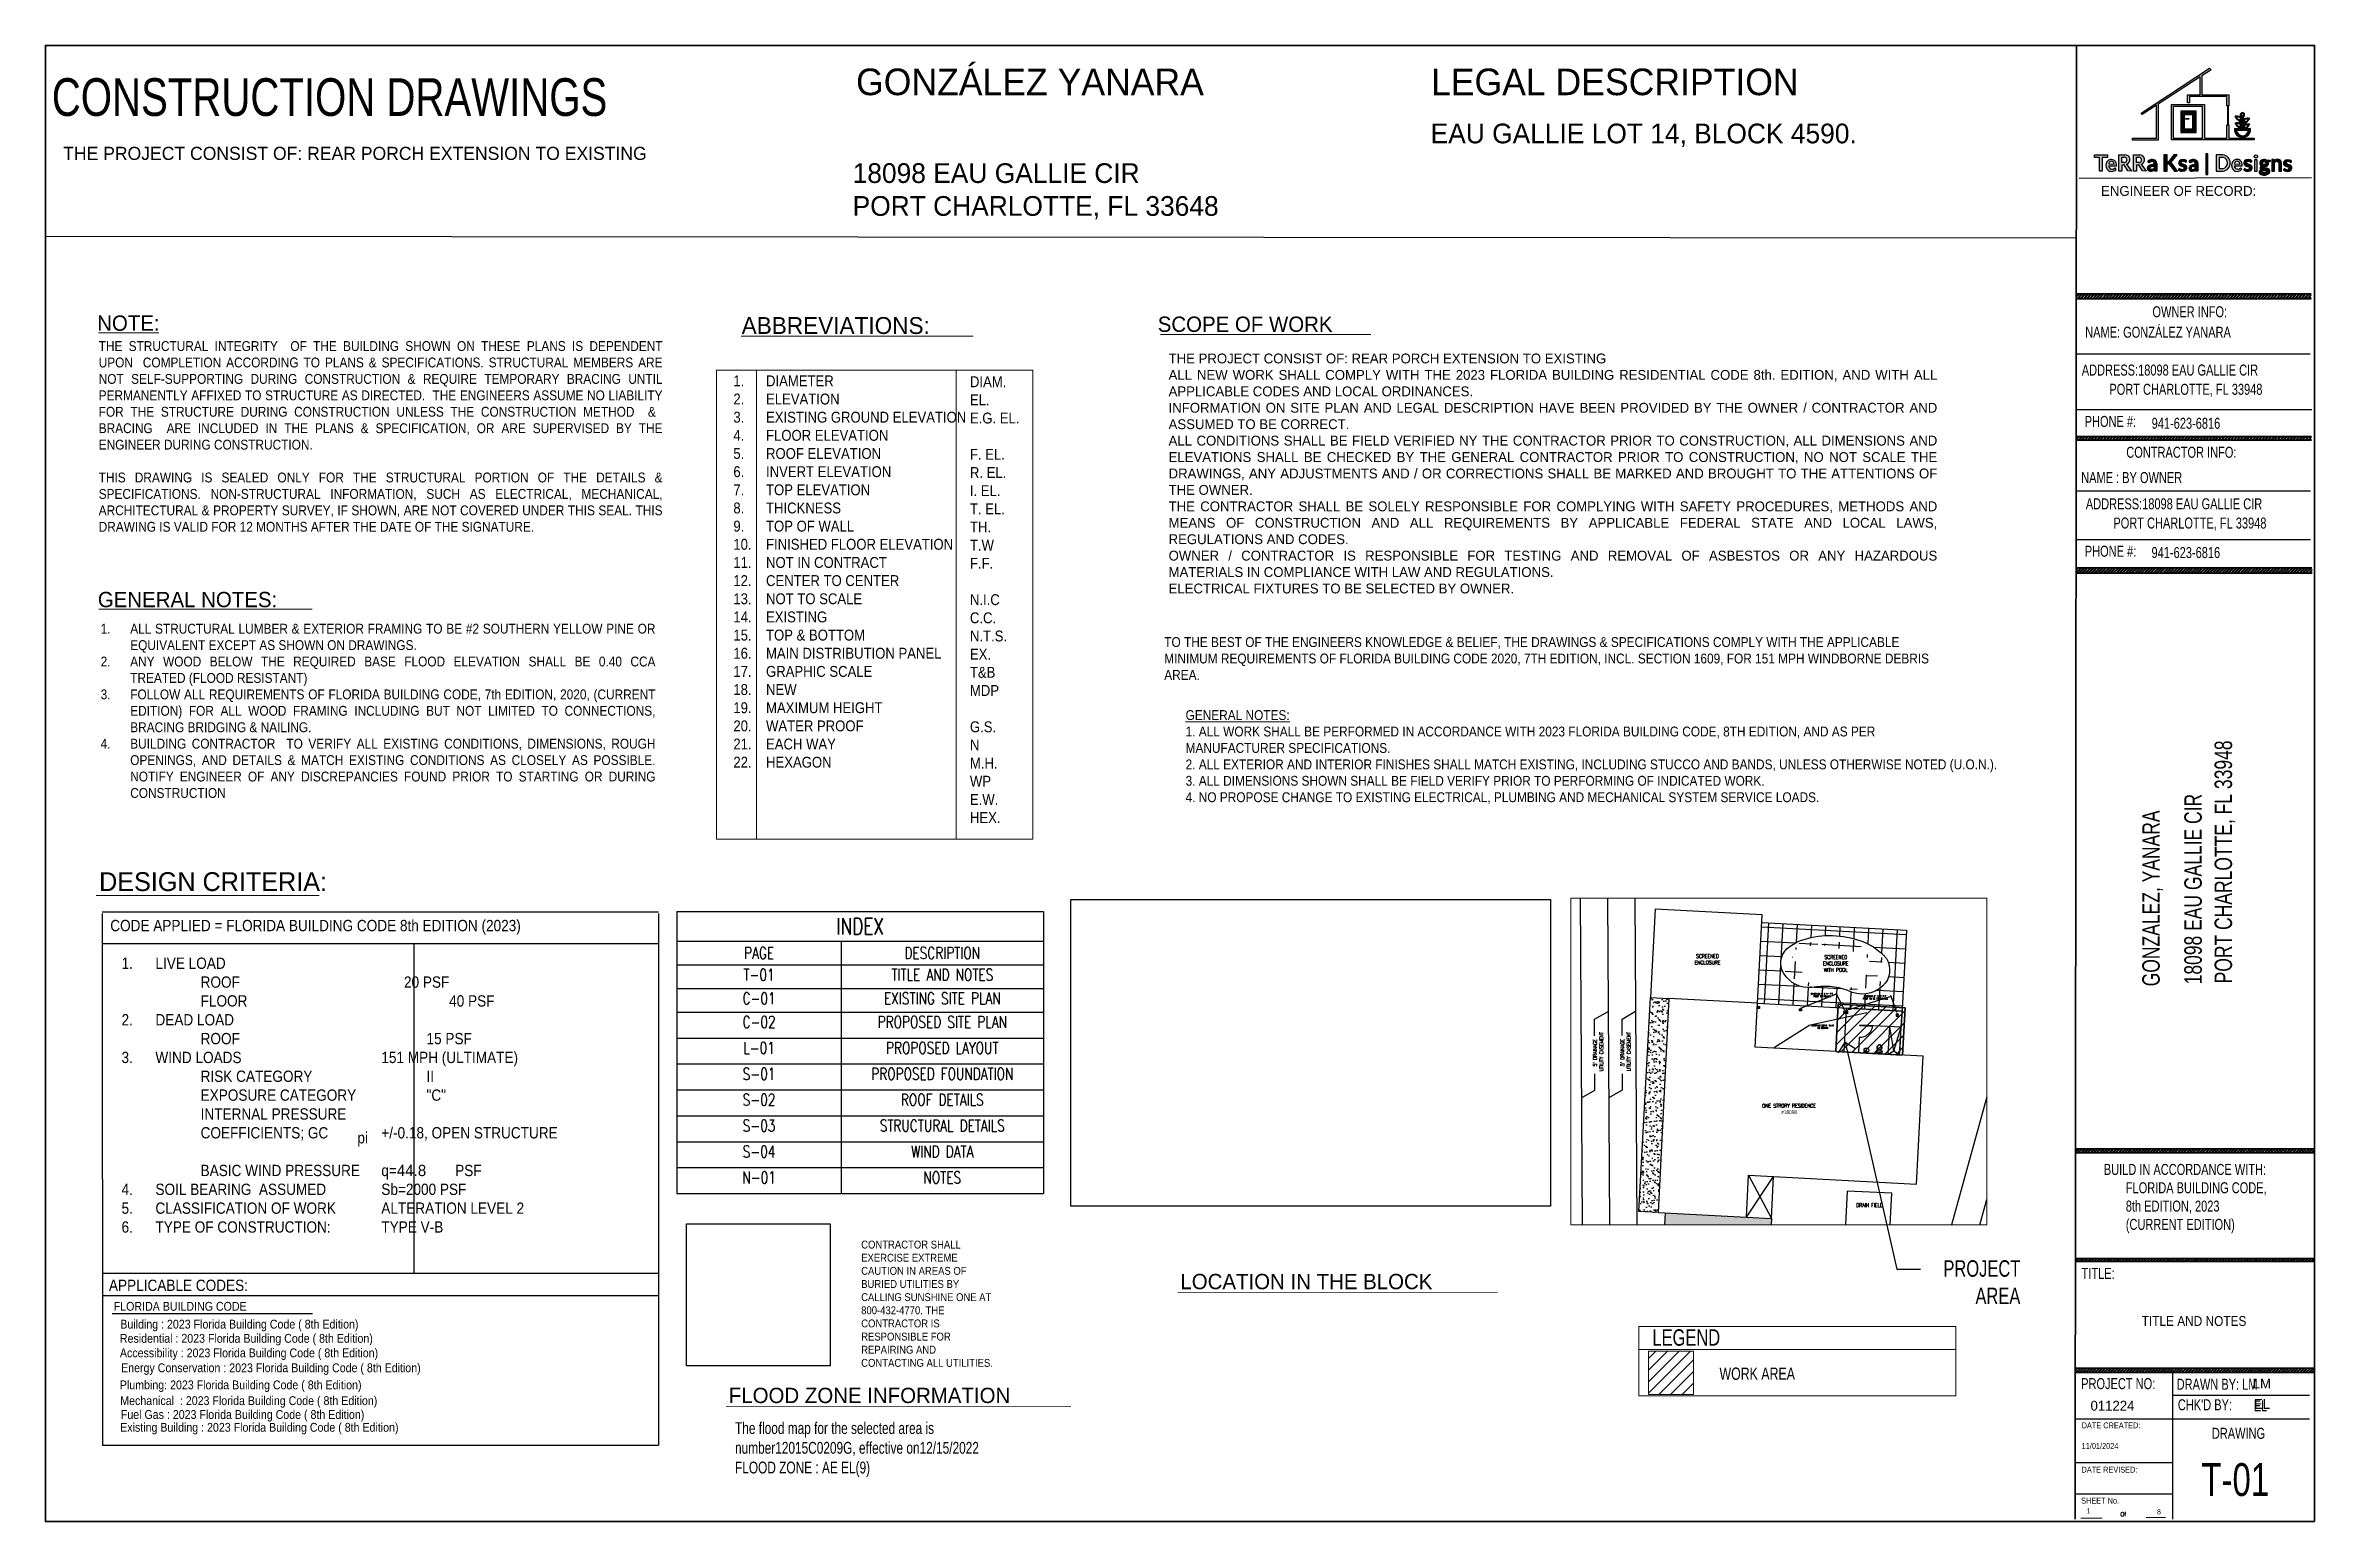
# Paper-space layout 'T1' of a CAD drawing. Header units: inches. Extents: x 0.8 to 35.3, y 0.7 to 23.2.
# The model-space entities are those that its viewports show. They can reach past a viewport. Long polylines and large blocks are cut down to what shows.
import ezdxf
from ezdxf import colors
from ezdxf.entities.mleader import LeaderData, LeaderLine
from ezdxf.math import Vec2, Vec3

# ---------------------------------------------------------------- set-up
doc = ezdxf.new("R2010")
doc.units = ezdxf.units.IN
doc.header["$LTSCALE"] = 0.5
doc.header["$MEASUREMENT"] = 0
doc.linetypes.add('DASHED', pattern=[0.75, 0.5, -0.25])
doc.linetypes.add('HIDDEN', pattern=[0.375, 0.25, -0.125])
doc.layers.get('Defpoints').update_dxf_attribs({"color": 140})
for name, color, linetype, lineweight in [('01 BORDER', 250, 'Continuous', 9), ('A-Anno-Titl-Bdry', 239, 'Continuous', 35), ('A-Anno-Titl-Note', 231, 'Continuous', 25), ('A-Anno-Titl-Otln', 236, 'Continuous', 35), ('A-Anno-Titl-Thin', 231, 'Continuous', 25), ('A-Wall-Open', 31, 'Continuous', 25), ('P-HANDWASH', 1, 'Continuous', 13), ('P-TOILET', 1, 'Continuous', 13), ('PS-TEXT-NOTES', 3, 'Continuous', 9), ('TXT', 4, 'Continuous', 9)]:
    doc.layers.add(name, color=color, linetype=linetype, lineweight=lineweight)
for name, color, linetype in [('A-TEXT', 3, 'Continuous'), ('COM-FXT', 1, 'Continuous'), ('FLP-DR', 1, 'Continuous')]:
    doc.layers.add(name, color=color, linetype=linetype)
doc.styles.add('100A', font='arch.shx', dxfattribs={"width": 0.9, "height": 6.4})
doc.styles.add('Annotative', font='arch.shx', dxfattribs={"width": 0.75})
doc.styles.add('ARCH', font='arch.shx')
doc.styles.add('DimText', font='simplex.shx', dxfattribs={"width": 0.7})
doc.styles.add('Lmar Style', font='arch.shx', dxfattribs={"width": 0.75})
doc.styles.add('RomanS', font='romans.shx')
doc.styles.get("Standard").update_dxf_attribs({"font": 'romans.shx', "width": 0.75})
picture_1 = doc.add_image_def('image1.jpg', size_in_pixel=(474, 468))
picture_2 = doc.add_image_def('image2.jpg', size_in_pixel=(748, 478))
pattern_1 = [(45, (5.927834, 0.04212), (-0.02365764, 0.02365764), []), (45, (5.943606, 0.04212), (-0.02365764, 0.02365764), [])]

psp = doc.layouts.new('T1')

# ---------------------------------------------------------------- texts
at = {"color": 0, "transparency": 33554687, "style": '100A', "width": 0.796712}
psp.add_text('CONSTRUCTION DRAWINGS', height=0.57397, dxfattribs=at).set_placement((0.871, 22.122))
at = {"color": 0, "transparency": 33554687, "attachment_point": 1, "style": '100A'}
for s, width, gutter_width, heights, insert, char_height in [('{\\W1;\\C256;GONZÁLEZ YANARA}', 15.22047, 0.0172, [1.497], (13.118, 22.843), 0.405), ('{\\W1;\\C256;LEGAL DESCRIPTION}', 15.22047, 0.0172, [1.497], (21.873, 22.843), 0.405), ('{\\W1;\\C256;EAU GALLIE LOT 14, BLOCK 4590.}', 9.39711, 0.0127, [1.109], (21.868, 22.005), 0.3), ('{\\W1;\\C256;THE PROJECT CONSIST OF: REAR PORCH EXTENSION TO EXISTING }', 11.27442, 0.0127, [1.109], (1.044, 21.652), 0.2), ('{\\W1;\\C256;18098 EAU GALLIE CIR\\PPORT CHARLOTTE, FL 33648}', 11.27442, 0.0127, [1.109], (13.066, 21.402), 0.3), ('TITLE AND NOTES', 4.26673, 0.469, [0], (32.695, 3.858), 0.15)]:
    psp.add_mtext_dynamic_manual_height_columns(s, width=width, gutter_width=gutter_width, heights=heights, dxfattribs=dict(at, insert=insert, char_height=char_height))
at = {"attachment_point": 1, "style": 'ARCH'}
for s, width, insert, char_height in [('LM', 1.76147, (34.386, 2.906), 0.15), ('011224', 1.76147, (31.916, 2.569), 0.15), ('EL', 1.76147, (34.404, 2.596), 0.15), ('1', 1.76147, (31.857, 0.934), 0.08), ('8', 0.78608, (32.928, 0.918), 0.0782)]:
    psp.add_mtext_dynamic_manual_height_columns(s, width=width, gutter_width=0.469, heights=[0], dxfattribs=dict(at, insert=insert, char_height=char_height))
at = {"attachment_point": 1}
for s, insert, char_height, width, style in [('The flood map for the selected area is number12015C0209G, effective on12/15/2022\\PFLOOD ZONE : AE EL(9)', (11.275, 2.243), 0.18, 4.49224, 'Lmar Style'), ('T-01', (33.605, 1.62), 0.5, 0.78608, 'Annotative')]:
    psp.add_mtext(s, dxfattribs=dict(at, insert=insert, char_height=char_height, width=width, style=style))
at = {"layer": '01 BORDER', "color": 0, "transparency": 33554687, "style": 'ARCH'}
for s, height, p in [('NOTE:', 0.2326, (1.562, 18.853, 10.94)), ('ABBREVIATIONS:', 0.25708, (11.376, 18.804, 12.09)), ('SCOPE OF WORK  ', 0.23262, (17.712, 18.836, 10.94)), ('GENERAL NOTES:', 0.23262, (1.572, 14.646, 10.94)), ('DESIGN CRITERIA:', 0.28656, (1.591, 10.326, 13.477)), ('LOCATION IN THE BLOCK ', 0.23262, (18.057, 4.267, 10.94)), ('FLOOD ZONE INFORMATION ', 0.23262, (11.18, 2.534, 10.94))]:
    psp.add_text(s, height=height, dxfattribs=at).set_placement(p)
at = {"layer": '01 BORDER', "color": 0, "transparency": 33554687, "style": '100A', "width": 0.9}
psp.add_text('APPLICABLE CODES:', height=0.17199, dxfattribs=at).set_placement((1.741, 4.24, 16.178))
at = {"layer": '01 BORDER', "color": 0, "transparency": 33554687, "attachment_point": 1, "style": '100A'}
for s, width, gutter_width, heights, insert, char_height in [('\\A1;\\pxqj;THE STRUCTURAL INTEGRITY  OF THE BUILDING SHOWN ON THESE PLANS IS DEPENDENT UPON  COMPLETION ACCORDING TO PLANS & SPECIFICATIONS. STRUCTURAL MEMBERS ARE NOT SELF-SUPPORTING DURING CONSTRUCTION & REQUIRE TEMPORARY BRACING UNTIL PERMANENTLY AFFIXED TO STRUCTURE AS DIRECTED.  THE ENGINEERS ASSUME NO LIABILITY FOR THE STRUCTURE DURING CONSTRUCTION UNLESS THE CONSTRUCTION METHOD  &  BRACING  ARE INCLUDED IN THE PLANS & SPECIFICATION, OR ARE SUPERVISED BY THE ENGINEER DURING CONSTRUCTION.\\P\\PTHIS DRAWING IS SEALED ONLY FOR THE STRUCTURAL PORTION OF THE DETAILS & SPECIFICATIONS. NON-STRUCTURAL INFORMATION, SUCH AS ELECTRICAL, MECHANICAL, ARCHITECTURAL & PROPERTY SURVEY, IF SHOWN, ARE NOT COVERED UNDER THIS SEAL. THIS DRAWING IS VALID FOR 12 MONTHS AFTER THE DATE OF THE SIGNATURE.', 8.56034, 0.0182, [7.282], (1.585, 18.695), 0.15), ('\\pxqj;{\\W1;\\C256;THE PROJECT CONSIST OF: REAR PORCH EXTENSION TO EXISTING \\PALL NEW WORK SHALL COMPLY WITH THE 2023 FLORIDA BUILDING RESIDENTIAL CODE 8th. EDITION, AND WITH ALL APPLICABLE CODES AND LOCAL ORDINANCES.\\PINFORMATION ON SITE PLAN AND LEGAL DESCRIPTION HAVE BEEN PROVIDED BY THE OWNER / CONTRACTOR AND ASSUMED TO BE CORRECT.\\PALL CONDITIONS SHALL BE FIELD VERIFIED NY THE CONTRACTOR PRIOR TO CONSTRUCTION, ALL DIMENSIONS AND ELEVATIONS SHALL BE CHECKED BY THE GENERAL CONTRACTOR PRIOR TO CONSTRUCTION, NO NOT SCALE THE DRAWINGS, ANY ADJUSTMENTS AND / OR CORRECTIONS SHALL BE MARKED AND BROUGHT TO THE ATTENTIONS OF THE OWNER.\\PTHE CONTRACTOR SHALL BE SOLELY RESPONSIBLE FOR COMPLYING WITH SAFETY PROCEDURES, METHODS AND MEANS OF CONSTRUCTION AND ALL REQUIREMENTS BY APPLICABLE FEDERAL STATE AND LOCAL LAWS, REGULATIONS AND CODES.\\POWNER / CONTRACTOR IS RESPONSIBLE FOR TESTING AND REMOVAL OF ASBESTOS OR ANY HAZARDOUS MATERIALS IN COMPLIANCE WITH LAW AND REGULATIONS.\\PELECTRICAL FIXTURES TO BE SELECTED BY OWNER.}', 11.67053, 0.454, [9.382], (17.877, 18.506), 0.15), ('\\A1;\\pxi-3,l4,t1;1.^IDIAMETER\\P2.^IELEVATION\\P3.^IEXISTING GROUND ELEVATION\\P4.^IFLOOR ELEVATION\\P5.^IROOF ELEVATION\\P6.^IINVERT ELEVATION\\P7.^ITOP ELEVATION\\P8.^ITHICKNESS\\P9.^ITOP OF WALL\\P10.^IFINISHED FLOOR ELEVATION\\P11.^INOT IN CONTRACT\\P12.^ICENTER TO CENTER\\P13.^INOT TO SCALE\\P14.^IEXISTING\\P15.^ITOP & BOTTOM\\P16.^IMAIN DISTRIBUTION PANEL\\P17.^IGRAPHIC SCALE\\P18.^INEW\\P19.^IMAXIMUM HEIGHT\\P20.^IWATER PROOF\\P21.^IEACH WAY\\P22.^IHEXAGON', 3.51947, 0.0201, [0], (11.084, 18.173), 0.16577), ('\\A1;DIAM.\\PEL.\\PE.G. EL.\\P\\PF. EL.\\PR. EL.\\PI. EL.\\PT. EL.\\PTH.\\PT.W\\PF.F.\\P\\PN.I.C\\PC.C.\\PN.T.S.\\PEX.\\PT&B\\PMDP\\P\\PG.S.\\PN\\PM.H.\\PWP\\PE.W.\\PHEX.', 1.37858, 0.0201, [0], (14.852, 18.16), 0.1658), ('\\A1;\\pxi-3,l4,qj,t1;1.^IALL STRUCTURAL LUMBER & EXTERIOR FRAMING TO BE #2 SOUTHERN YELLOW PINE OR EQUIVALENT EXCEPT AS SHOWN ON DRAWINGS.\\P2.^IANY WOOD BELOW THE REQUIRED BASE FLOOD ELEVATION SHALL BE 0.40 CCA TREATED (FLOOD RESISTANT)\\P3.^IFOLLOW ALL REQUIREMENTS OF FLORIDA BUILDING CODE, 7th EDITION, 2020, (CURRENT EDITION) FOR ALL WOOD FRAMING INCLUDING BUT NOT LIMITED TO CONNECTIONS, BRACING BRIDGING & NAILING.\\P4.^IBUILDING CONTRACTOR  TO VERIFY ALL EXISTING CONDITIONS, DIMENSIONS, ROUGH OPENINGS, AND DETAILS & MATCH EXISTING CONDITIONS AS CLOSELY AS POSSIBLE. NOTIFY ENGINEER OF ANY DISCREPANCIES FOUND PRIOR TO STARTING OR DURING CONSTRUCTION', 8.57227, 0.0182, [0], (1.465, 14.394), 0.15), ('\\A1;\\pxl2,t3.5571,4;pi', 1.04534, 0.0269, [0], (5.18, 6.658), 0.17199), ('\\pxql;CONTRACTOR SHALL EXERCISE EXTREME CAUTION IN AREAS OF BURIED UTILITIES BY CALLING SUNSHINE ONE AT 800-432-4770. THE CONTRACTOR IS RESPONSIBLE FOR REPAIRING AND CONTACTING ALL UTILITIES.', 2.06546, 0.454, [2.933], (13.196, 5.006), 0.12)]:
    psp.add_mtext_dynamic_manual_height_columns(s, width=width, gutter_width=gutter_width, heights=heights, dxfattribs=dict(at, insert=insert, char_height=char_height))
for s, insert, char_height, width in [('TO THE BEST OF THE ENGINEERS KNOWLEDGE & BELIEF, THE DRAWINGS & SPECIFICATIONS COMPLY WITH THE APPLICABLE MINIMUM REQUIREMENTS OF FLORIDA BUILDING CODE 2020, 7TH EDITION, INCL. SECTION 1609, FOR 151 MPH WINDBORNE DEBRIS AREA. ', (17.811, 14.19), 0.15, 11.67053), ('{\\LGENERAL NOTES:}\\P1. ALL WORK SHALL BE PERFORMED IN ACCORDANCE WITH 2023 FLORIDA BUILDING CODE, 8TH EDITION, AND AS PER MANUFACTURER SPECIFICATIONS. \\P2. ALL EXTERIOR AND INTERIOR FINISHES SHALL MATCH EXISTING, INCLUDING STUCCO AND BANDS, UNLESS OTHERWISE NOTED (U.O.N.).\\P3. ALL DIMENSIONS SHOWN SHALL BE FIELD VERIFY PRIOR TO PERFORMING OF INDICATED WORK.\\P4. NO PROPOSE CHANGE TO EXISTING ELECTRICAL, PLUMBING AND MECHANICAL SYSTEM SERVICE LOADS.', (18.136, 13.079), 0.15, 11.67053), ('\\A1;CODE APPLIED = FLORIDA BUILDING CODE 8th EDITION (2023)\\P\\P\\pxi-3,l4,t1;1.^ILIVE LOAD\\P\\pi0,l0,tz;^I^IROOF^I^I^I^I      20 PSF\\P^I^IFLOOR^I^I^I^I      40 PSF\\P\\pi-3,l4,t1;2.^IDEAD LOAD\\P\\pi0,l0,tz;^I^IROOF^I^I^I^I^I15 PSF\\P\\pi-3,l4,t1;3.^IWIND LOADS^I^I^I^I151 MPH (ULTIMATE)\\P\\pi0,l0,tz;^I^IRISK CATEGORY^I^I^III\\P^I^IEXPOSURE CATEGORY^I^I"C"\\P^I^IINTERNAL PRESSURE \\P^I^ICOEFFICIENTS; GC^I^I+/-0.18, OPEN STRUCTURE^I\\P\\P^I^IBASIC WIND PRESSURE^Iq={\\W1;44.8      } PSF\\P\\pi-3,l4,t1;4.^ISOIL BEARING  ASSUMED^I^ISb=2000 PSF\\P5.^ICLASSIFICATION OF WORK  ^IALTERATION LEVEL 2\\P6.^ITYPE OF CONSTRUCTION:^I^ITYPE V-B^I^I^I', (1.761, 9.887), 0.17199, 9.04585)]:
    psp.add_mtext(s, dxfattribs=dict(at, insert=insert, char_height=char_height, width=width))
at = {"layer": 'A-TEXT', "transparency": 33554687, "style": '100A', "width": 0.9}
psp.add_text('FLORIDA BUILDING CODE ', height=0.13451, dxfattribs=at).set_placement((1.814, 3.939, 11.776))
at = {"layer": 'A-TEXT', "transparency": 33554687, "char_height": 0.13451, "attachment_point": 1, "style": '100A'}
for s, width, insert in [('Building : 2023 Florida Building Code ( 8th Edition)', 5.70221, (1.914, 3.802)), ('Residential : 2023 Florida Building Code ( 8th Edition)', 5.70221, (1.908, 3.586)), ('Accessibility : 2023 Florida Building Code ( 8th Edition)', 5.70221, (1.908, 3.365)), ('Energy Conservation : 2023 Florida Building Code ( 8th Edition)', 7.0371, (1.926, 3.138)), ('Plumbing: 2023 Florida Building Code ( 8th Edition)', 5.70221, (1.907, 2.878)), ('Mechanical  : 2023 Florida Building Code ( 8th Edition)', 5.70221, (1.913, 2.638)), ('Fuel Gas : 2023 Florida Building Code ( 8th Edition)', 5.70221, (1.922, 2.427)), ('Existing Building : 2023 Florida Building Code ( 8th Edition)', 6.99996, (1.912, 2.232))]:
    psp.add_mtext_dynamic_manual_height_columns(s, width=width, gutter_width=2.5, heights=[0], dxfattribs=dict(at, insert=insert))
at = {"layer": 'PS-TEXT-NOTES', "color": 3, "width": 5.58189, "attachment_point": 1, "style": 'Lmar Style'}
for s, insert, char_height in [('LEGEND', (25.245, 3.657), 0.25), ('\\pxqj;WORK AREA', (26.266, 3.075), 0.1875)]:
    psp.add_mtext(s, dxfattribs=dict(at, insert=insert, char_height=char_height))

msp = doc.modelspace()

# ---------------------------------------------------------------- texts
at = {"layer": 'A-TEXT', "char_height": 10, "attachment_point": 5, "style": 'DimText'}
for s, insert in [('SCREENED \\PENCLOSURE', (45593.9, 935.1)), ('SCREENED \\PENCLOSURE\\PWITH POOL', (45929.6, 924.2)), ('ONE STRORY RESIDENCE\\P{\\fArial|b0|i0|c0|p34;#18098}', (45807.3, 543.9)), ('DRAIN FIELD', (46018.3, 292.3))]:
    msp.add_mtext(s, dxfattribs=dict(at, insert=insert))
at = {"layer": 'A-TEXT', "char_height": 10, "attachment_point": 5, "rotation": 90, "style": 'DimText'}
for insert in [(45307.7, 690.8), (45379.4, 691.2)]:
    msp.add_mtext("5' DRAINAGE\\P UTILITY CASEMENT", dxfattribs=dict(at, insert=insert))

# ---------------------------------------------------------------- blocks, each defined once
blk = doc.blocks.new('TB-24X36')
h = blk.add_hatch(color=256)
h.dxf.hatch_style = 1
h.paths.add_polyline_path([(32.814, 22.069), (32.814, 21.797), (32.619, 21.797), (32.619, 21.673), (32.649, 21.673), (32.649, 21.77), (33.219, 21.77), (33.219, 21.628), (33.232, 21.628), (33.232, 21.343), (33.219, 21.343), (33.219, 21.137), (32.878, 21.137), (32.878, 21.648), (32.377, 21.648), (32.377, 21.111), (33.635, 21.111), (33.635, 21.138), (33.248, 21.138), (33.248, 21.343), (33.238, 21.343), (33.238, 21.628), (33.248, 21.628), (33.248, 21.795), (32.84, 21.795), (32.84, 22.084), (32.981, 22.176), (32.956, 22.201), (31.913, 21.519), (31.929, 21.496), (32.147, 21.639), (32.147, 21.139), (31.78, 21.139), (31.78, 21.109), (32.174, 21.109), (32.174, 21.655)])
h.paths.add_polyline_path([(32.403, 21.619), (32.847, 21.619), (32.847, 21.139), (32.403, 21.139)], flags=16)
h.paths.add_polyline_path([(32.516, 21.548), (32.752, 21.548), (32.752, 21.224), (32.516, 21.224)], flags=0)
h.paths.add_polyline_path([(32.544, 21.52), (32.725, 21.52), (32.725, 21.252), (32.544, 21.252)], flags=0)
h.paths.add_polyline_path([(32.563, 21.5), (32.705, 21.5), (32.705, 21.271), (32.563, 21.271)], flags=0)
h.paths.add_polyline_path([(32.57, 21.494), (32.699, 21.494), (32.699, 21.278), (32.57, 21.278)], flags=0)
h.paths.add_polyline_path([(32.589, 21.436), (32.64, 21.436), (32.64, 21.428), (32.589, 21.428)], flags=0)
h.paths.add_polyline_path([(32.705, 21.5), (32.563, 21.5), (32.563, 21.271), (32.705, 21.271)], flags=0)
h = blk.add_hatch(color=256)
h.dxf.hatch_style = 1
h.paths.add_polyline_path([(32.752, 21.548), (32.516, 21.548), (32.516, 21.224), (32.752, 21.224)])
h.paths.add_polyline_path([(32.725, 21.52), (32.725, 21.252), (32.544, 21.252), (32.544, 21.52)], flags=16)
h.paths.add_polyline_path([(32.705, 21.5), (32.705, 21.271), (32.563, 21.271), (32.563, 21.5)], flags=0)
h.paths.add_polyline_path([(32.699, 21.494), (32.699, 21.278), (32.57, 21.278), (32.57, 21.494)], flags=0)
h.paths.add_polyline_path([(32.64, 21.436), (32.64, 21.428), (32.589, 21.428), (32.589, 21.436)], flags=0)
h = blk.add_hatch(color=256)
h.dxf.hatch_style = 1
h.paths.add_polyline_path([(32.705, 21.5), (32.563, 21.5), (32.563, 21.271), (32.705, 21.271)])
h.paths.add_polyline_path([(32.699, 21.494), (32.699, 21.278), (32.57, 21.278), (32.57, 21.494)], flags=16)
h.paths.add_polyline_path([(32.64, 21.436), (32.64, 21.428), (32.589, 21.428), (32.589, 21.436)], flags=0)
h.paths.add_polyline_path([(32.64, 21.436), (32.589, 21.436), (32.589, 21.428), (32.64, 21.428)], flags=0)
h = blk.add_hatch(color=256)
h.dxf.hatch_style = 1
edge = h.paths.add_edge_path()
edge.add_arc((33.457, 21.493), 0.0337, 292.0716, 609.5125)
edge.add_line((33.445, 21.461), (33.445, 21.437))
edge.add_spline(control_points=[(33.445, 21.437), (33.438, 21.447), (33.415, 21.477), (33.374, 21.474), (33.345, 21.471)], knot_values=[0.000147, 0.000147, 0.000147, 0.000147, 0.056937, 0.18961, 0.18961, 0.18961, 0.18961], degree=3, periodic=0)
edge.add_spline(control_points=[(33.345, 21.471), (33.349, 21.464), (33.366, 21.437), (33.397, 21.386), (33.433, 21.406), (33.445, 21.413)], knot_values=[0.000093, 0.000093, 0.000093, 0.000093, 0.044317, 0.163563, 0.228901, 0.228901, 0.228901, 0.228901], degree=3, periodic=0)
edge.add_line((33.445, 21.413), (33.445, 21.334))
edge.add_spline(control_points=[(33.445, 21.334), (33.438, 21.344), (33.415, 21.375), (33.374, 21.371), (33.345, 21.368)], knot_values=[0.000048, 0.000048, 0.000048, 0.000048, 0.056937, 0.18961, 0.18961, 0.18961, 0.18961], degree=3, periodic=0)
edge.add_spline(control_points=[(33.345, 21.368), (33.349, 21.361), (33.366, 21.335), (33.397, 21.283), (33.433, 21.303), (33.445, 21.31)], knot_values=[0.000029, 0.000029, 0.000029, 0.000029, 0.044253, 0.163499, 0.228901, 0.228901, 0.228901, 0.228901], degree=3, periodic=0)
edge.add_line((33.445, 21.31), (33.445, 21.283))
edge.add_line((33.445, 21.283), (33.335, 21.283))
edge.add_arc((33.458, 21.271), 0.123, 174.3758, 365.6304)
edge.add_line((33.58, 21.283), (33.507, 21.283))
edge.add_spline(control_points=[(33.507, 21.283), (33.507, 21.283), (33.505, 21.283), (33.503, 21.283), (33.502, 21.283)], knot_values=[0.057332, 0.057332, 0.057332, 0.057332, 0.059217, 0.067464, 0.067464, 0.067464, 0.067464], degree=3, periodic=0)
edge.add_line((33.502, 21.283), (33.47, 21.283))
edge.add_line((33.47, 21.283), (33.47, 21.296))
edge.add_spline(control_points=[(33.47, 21.296), (33.48, 21.29), (33.491, 21.284), (33.502, 21.283)], knot_values=[0, 0, 0, 0, 0.057332, 0.057332, 0.057332, 0.057332], degree=3, periodic=0)
edge.add_line((33.502, 21.283), (33.507, 21.283))
edge.add_spline(control_points=[(33.507, 21.283), (33.527, 21.285), (33.549, 21.321), (33.566, 21.347), (33.57, 21.354)], knot_values=[0.067464, 0.067464, 0.067464, 0.067464, 0.184823, 0.229048, 0.229048, 0.229048, 0.229048], degree=3, periodic=0)
edge.add_spline(control_points=[(33.57, 21.354), (33.541, 21.357), (33.5, 21.361), (33.477, 21.33), (33.47, 21.321)], knot_values=[0, 0, 0, 0, 0.132673, 0.189716, 0.189716, 0.189716, 0.189716], degree=3, periodic=0)
edge.add_line((33.47, 21.321), (33.47, 21.386))
edge.add_spline(control_points=[(33.47, 21.386), (33.482, 21.379), (33.517, 21.359), (33.549, 21.411), (33.565, 21.437), (33.57, 21.444)], knot_values=[0, 0, 0, 0, 0.065431, 0.184676, 0.228901, 0.228901, 0.228901, 0.228901], degree=3, periodic=0)
edge.add_spline(control_points=[(33.57, 21.444), (33.541, 21.447), (33.5, 21.451), (33.477, 21.42), (33.47, 21.41)], knot_values=[0, 0, 0, 0, 0.132673, 0.18961, 0.18961, 0.18961, 0.18961], degree=3, periodic=0)
edge.add_line((33.47, 21.41), (33.47, 21.461))
edge = h.paths.add_edge_path(flags=16)
edge.add_spline(control_points=[(33.433, 21.431), (33.428, 21.426), (33.416, 21.416), (33.383, 21.422), (33.373, 21.444), (33.367, 21.457)], knot_values=[0, 0, 0, 0, 0.031107, 0.077894, 0.146017, 0.146017, 0.146017, 0.146017], degree=3, periodic=0)
edge.add_spline(control_points=[(33.367, 21.457), (33.385, 21.459), (33.414, 21.461), (33.428, 21.439), (33.433, 21.431)], knot_values=[0, 0, 0, 0, 0.082948, 0.129225, 0.129225, 0.129225, 0.129225], degree=3, periodic=0)
h.paths.add_polyline_path([(33.439, 21.493, -1), (33.475, 21.493, -1)], flags=16)
edge = h.paths.add_edge_path(flags=16)
edge.add_spline(control_points=[(33.482, 21.404), (33.487, 21.412), (33.501, 21.434), (33.529, 21.432), (33.547, 21.43)], knot_values=[0, 0, 0, 0, 0.046277, 0.129225, 0.129225, 0.129225, 0.129225], degree=3, periodic=0)
edge.add_spline(control_points=[(33.547, 21.43), (33.542, 21.417), (33.532, 21.395), (33.498, 21.389), (33.486, 21.4), (33.482, 21.404)], knot_values=[0, 0, 0, 0, 0.068123, 0.11491, 0.146017, 0.146017, 0.146017, 0.146017], degree=3, periodic=0)
edge = h.paths.add_edge_path(flags=16)
edge.add_spline(control_points=[(33.367, 21.354), (33.385, 21.356), (33.414, 21.359), (33.428, 21.336), (33.433, 21.328)], knot_values=[0, 0, 0, 0, 0.082948, 0.129225, 0.129225, 0.129225, 0.129225], degree=3, periodic=0)
edge.add_spline(control_points=[(33.433, 21.328), (33.428, 21.324), (33.416, 21.313), (33.383, 21.32), (33.373, 21.341), (33.367, 21.354)], knot_values=[0, 0, 0, 0, 0.031107, 0.077894, 0.146017, 0.146017, 0.146017, 0.146017], degree=3, periodic=0)
edge = h.paths.add_edge_path(flags=16)
edge.add_spline(control_points=[(33.482, 21.314), (33.487, 21.322), (33.501, 21.345), (33.529, 21.342), (33.548, 21.341)], knot_values=[0, 0, 0, 0, 0.046277, 0.129225, 0.129225, 0.129225, 0.129225], degree=3, periodic=0)
edge.add_spline(control_points=[(33.548, 21.341), (33.542, 21.328), (33.532, 21.306), (33.498, 21.3), (33.486, 21.31), (33.482, 21.314)], knot_values=[0, 0, 0, 0, 0.068123, 0.11491, 0.146017, 0.146017, 0.146017, 0.146017], degree=3, periodic=0)
h.paths.add_polyline_path([(33.55, 21.257, -0.874805), (33.363, 21.257)], flags=16)
h = blk.add_hatch(color=256)
h.dxf.hatch_style = 1
h.paths.add_polyline_path([(33.473, 21.36, 1), (33.498, 21.36, 1)])
h.paths.add_polyline_path([(33.493, 21.36, -1), (33.477, 21.36, -1)], flags=16)
h.paths.add_polyline_path([(33.407, 21.382, 1), (33.44, 21.382, 1)])
h.paths.add_polyline_path([(33.435, 21.382, -1), (33.412, 21.382, -1)], flags=16)
h = blk.add_hatch(color=256)
h.dxf.hatch_style = 1
h.paths.add_polyline_path([(31.323, 20.844), (31.402, 20.844), (31.402, 20.883), (31.204, 20.883), (31.204, 20.845), (31.279, 20.845), (31.279, 20.636), (31.323, 20.636)])
h.paths.add_polyline_path([(31.378, 20.725, 0.725804), (31.534, 20.663), (31.516, 20.685, -0.702511), (31.421, 20.717), (31.539, 20.717, 1.160584)])
h.paths.add_polyline_path([(31.501, 20.743), (31.423, 20.745, -1.06753)], flags=16)
h.paths.add_polyline_path([(31.666, 20.882), (31.575, 20.882), (31.575, 20.635), (31.622, 20.636), (31.622, 20.728, -0.066341), (31.655, 20.73), (31.711, 20.639), (31.766, 20.637), (31.691, 20.74, 0.919487)])
h.paths.add_polyline_path([(31.621, 20.848), (31.654, 20.848, -1.053423), (31.656, 20.766), (31.621, 20.765)], flags=16)
h.paths.add_polyline_path([(31.888, 20.883), (31.797, 20.883), (31.797, 20.635), (31.845, 20.636), (31.845, 20.728, -0.066341), (31.877, 20.73), (31.933, 20.639), (31.988, 20.638), (31.913, 20.74, 0.919487)])
h.paths.add_polyline_path([(31.843, 20.848), (31.876, 20.848, -1.053423), (31.878, 20.766), (31.843, 20.765)], flags=16)
h.paths.add_polyline_path([(33.292, 20.725, 0.725804), (33.448, 20.664), (33.429, 20.685, -0.702511), (33.334, 20.718), (33.452, 20.718, 1.160584)])
h.paths.add_polyline_path([(33.337, 20.746, -1.06753), (33.415, 20.744)], flags=16)
h = blk.add_hatch(color=256)
h.dxf.hatch_style = 1
h.paths.add_polyline_path([(32.121, 20.805, 0.311148), (32.017, 20.788, 0.727512), (32.035, 20.769, 0.021646), (32.064, 20.78, -0.539298), (32.111, 20.757), (32.111, 20.736, 0.133292), (32.024, 20.715, 0.475606), (32.021, 20.647, 0.365876), (32.114, 20.658), (32.12, 20.639), (32.129, 20.634), (32.151, 20.634), (32.151, 20.751, 0.301099)])
h.paths.add_polyline_path([(32.111, 20.711), (32.111, 20.682, -0.390959), (32.053, 20.669, -0.388833), (32.049, 20.692, -0.252119), (32.076, 20.708)], flags=16)
h = blk.add_hatch(color=256)
h.dxf.hatch_style = 1
h.paths.add_polyline_path([(32.464, 20.882), (32.413, 20.882), (32.331, 20.78), (32.308, 20.78), (32.308, 20.884), (32.262, 20.884), (32.262, 20.637), (32.31, 20.637), (32.31, 20.745), (32.335, 20.745), (32.42, 20.637), (32.47, 20.637), (32.376, 20.764), (32.37, 20.77)])
h = blk.add_hatch(color=256)
h.dxf.hatch_style = 1
h.paths.add_polyline_path([(32.528, 20.754, -0.541614), (32.537, 20.784, -0.211981), (32.588, 20.775, 0.771475), (32.604, 20.794, 0.363384), (32.498, 20.793, 0.561554), (32.518, 20.716), (32.56, 20.701, -0.724739), (32.55, 20.661, -0.120496), (32.506, 20.673, 0.667097), (32.485, 20.652, 0.385681), (32.601, 20.659, 0.540897), (32.578, 20.733)])
h = blk.add_hatch(color=256)
h.dxf.hatch_style = 1
h.paths.add_polyline_path([(32.749, 20.804, 0.311148), (32.645, 20.786, 0.727512), (32.663, 20.767, 0.021646), (32.692, 20.779, -0.539298), (32.739, 20.756), (32.739, 20.735, 0.133292), (32.652, 20.713, 0.475606), (32.649, 20.645, 0.365876), (32.742, 20.656), (32.748, 20.638), (32.757, 20.633), (32.779, 20.633), (32.779, 20.75, 0.301099)])
h.paths.add_polyline_path([(32.739, 20.709), (32.739, 20.68, -0.390959), (32.681, 20.667, -0.388833), (32.677, 20.69, -0.252119), (32.704, 20.706)], flags=16)
h = blk.add_hatch(color=256)
h.dxf.hatch_style = 1
h.paths.add_polyline_path([(32.932, 20.9), (32.901, 20.9), (32.901, 20.583), (32.932, 20.583)])
h = blk.add_hatch(color=256)
h.dxf.hatch_style = 1
h.paths.add_polyline_path([(33.159, 20.883), (33.057, 20.884), (33.057, 20.635), (33.161, 20.635, 0.89591)])
h.paths.add_polyline_path([(33.161, 20.677), (33.101, 20.677), (33.101, 20.845), (33.167, 20.845, -0.778769)], flags=16)
h.paths.add_polyline_path([(33.68, 20.81), (33.638, 20.81), (33.638, 20.637), (33.68, 20.637)])
h.paths.add_polyline_path([(33.636, 20.861, 1), (33.687, 20.861, 1)])
h = blk.add_hatch(color=256)
h.dxf.hatch_style = 1
h.paths.add_polyline_path([(33.521, 20.752, -0.541614), (33.53, 20.782, -0.211981), (33.581, 20.773, 0.771475), (33.597, 20.792, 0.363384), (33.491, 20.791, 0.561554), (33.511, 20.714), (33.553, 20.699, -0.724739), (33.543, 20.659, -0.120496), (33.5, 20.672, 0.667097), (33.478, 20.65, 0.385681), (33.594, 20.657, 0.540897), (33.571, 20.731)])
h = blk.add_hatch(color=256)
h.dxf.hatch_style = 1
edge = h.paths.add_edge_path()
edge.add_ellipse((33.787, 20.757), major_axis=(0.0674, 0), ratio=0.839251, start_angle=251.0262, end_angle=378.0221)
edge.add_line((33.851, 20.775), (33.878, 20.785))
edge.add_line((33.878, 20.785), (33.878, 20.802))
edge.add_line((33.878, 20.802), (33.828, 20.802))
edge.add_ellipse((33.787, 20.757), major_axis=(0.0674, 0), ratio=0.839251, start_angle=412.6517, end_angle=593.8347)
edge.add_arc((33.755, 20.682), 0.0305, 104.0661, 241.2618)
edge.add_arc((33.748, 20.62), 0.0367, 102.2675, 255.5413)
edge.add_arc((33.785, 20.687), 0.113, 245.8832, 316.0011)
edge.add_arc((33.83, 20.633), 0.0444, 326.437, 449.1029)
edge.add_line((33.831, 20.678), (33.771, 20.679))
edge.add_arc((33.777, 20.693), 0.0159, 137.7006, 245.2707, ccw=False)
edge = h.paths.add_edge_path(flags=16)
edge.add_ellipse((33.788, 20.758), major_axis=(0.0307, 0), ratio=0.742552, start_angle=0, end_angle=360)
edge = h.paths.add_edge_path(flags=16)
edge.add_ellipse((33.789, 20.629), major_axis=(0.0418, 0), ratio=0.42029, start_angle=0, end_angle=360)
h = blk.add_hatch(color=256)
h.dxf.hatch_style = 1
h.paths.add_polyline_path([(34.009, 20.764), (34.009, 20.638), (34.051, 20.638), (34.051, 20.763, 0.67117), (33.942, 20.791), (33.942, 20.811), (33.904, 20.812), (33.904, 20.637), (33.945, 20.637), (33.945, 20.763, -0.541952)])
h = blk.add_hatch(color=256)
h.dxf.hatch_style = 1
h.paths.add_polyline_path([(34.126, 20.751, -0.541614), (34.135, 20.781, -0.211981), (34.186, 20.772, 0.771475), (34.202, 20.79, 0.363384), (34.095, 20.79, 0.561554), (34.115, 20.712), (34.158, 20.698, -0.724739), (34.147, 20.658, -0.120496), (34.104, 20.67, 0.667097), (34.082, 20.649, 0.385681), (34.199, 20.655, 0.540897), (34.175, 20.729)])
h = blk.add_hatch()
h.set_pattern_fill('ANSI32', color=256, scale=0.089219)
h.set_pattern_definition([(45, (-3.78282, -0.866356), (-0.023657639, 0.023657639), []), (45, (-3.76705, -0.866356), (-0.023657639, 0.023657639), [])])
h.paths.add_polyline_path([(34.504, 18.767), (30.926, 18.767), (30.926, 18.695), (34.504, 18.695)])
h = blk.add_hatch()
h.set_pattern_fill('ANSI32', color=256, scale=0.089219)
h.set_pattern_definition([(45, (5.93962, 3.424058), (-0.02365764, 0.02365764), []), (45, (5.95539, 3.424058), (-0.02365764, 0.02365764), [])])
h.paths.add_polyline_path([(34.51, 16.597), (30.924, 16.597), (30.924, 16.544), (34.51, 16.544)])
h.paths.add_polyline_path([(34.516, 14.6), (30.922, 14.6), (30.922, 14.518), (34.516, 14.518)])
h = blk.add_hatch()
h.set_pattern_fill('ANSI32', color=256, scale=0.089219)
h.set_pattern_definition(pattern_1)
h.paths.add_polyline_path([(34.54, 5.759), (30.914, 5.759), (30.914, 5.694), (34.54, 5.694)])
h = blk.add_hatch()
h.set_pattern_fill('ANSI32', color=256, scale=0.089219)
h.set_pattern_definition(pattern_1)
h.paths.add_polyline_path([(34.543, 4.09), (30.912, 4.09), (30.912, 4.042), (34.543, 4.042)])
h.paths.add_polyline_path([(34.549, 2.42), (30.911, 2.419), (30.911, 2.352), (34.549, 2.352)])
for p, q in [((33.445, 21.437), (33.445, 21.461)), ((33.47, 21.461), (33.47, 21.41)), ((33.335, 21.283), (33.445, 21.283)), ((33.363, 21.257), (33.55, 21.257)), ((33.445, 21.334), (33.445, 21.413)), ((33.445, 21.283), (33.445, 21.31)), ((33.47, 21.386), (33.47, 21.321)), ((33.47, 21.296), (33.47, 21.283)), ((33.47, 21.283), (33.58, 21.283)), ((31.423, 20.745), (31.501, 20.743)), ((31.621, 20.765), (31.621, 20.848)), ((31.621, 20.848), (31.654, 20.848)), ((31.656, 20.766), (31.621, 20.765)), ((31.691, 20.74), (31.766, 20.637)), ((31.843, 20.765), (31.843, 20.848)), ((31.843, 20.848), (31.876, 20.848)), ((31.878, 20.766), (31.843, 20.765)), ((31.913, 20.74), (31.988, 20.638)), ((32.111, 20.736), (32.111, 20.757)), ((32.151, 20.751), (32.151, 20.634)), ((32.578, 20.733), (32.528, 20.754)), ((32.739, 20.735), (32.739, 20.756)), ((32.779, 20.75), (32.779, 20.633)), ((33.159, 20.883), (33.057, 20.884)), ((33.337, 20.746), (33.415, 20.744)), ((33.571, 20.731), (33.521, 20.752)), ((33.828, 20.802), (33.878, 20.802)), ((33.878, 20.785), (33.851, 20.775)), ((33.878, 20.802), (33.878, 20.785)), ((33.942, 20.811), (33.904, 20.812)), ((33.942, 20.791), (33.942, 20.811)), ((34.009, 20.764), (34.009, 20.638)), ((34.051, 20.638), (34.051, 20.763)), ((34.175, 20.729), (34.126, 20.751)), ((30.971, 20.531), (34.506, 20.541)), ((31.534, 20.663), (31.516, 20.685)), ((31.622, 20.636), (31.575, 20.635)), ((31.622, 20.728), (31.622, 20.636)), ((31.711, 20.639), (31.655, 20.73)), ((31.766, 20.637), (31.711, 20.639)), ((31.845, 20.636), (31.797, 20.635)), ((31.845, 20.728), (31.845, 20.636)), ((31.933, 20.639), (31.877, 20.73)), ((31.988, 20.638), (31.933, 20.639)), ((32.076, 20.708), (32.111, 20.711)), ((32.111, 20.711), (32.111, 20.682)), ((32.12, 20.639), (32.114, 20.658)), ((32.129, 20.634), (32.12, 20.639)), ((32.151, 20.634), (32.129, 20.634)), ((32.518, 20.716), (32.56, 20.701)), ((32.704, 20.706), (32.739, 20.709)), ((32.739, 20.709), (32.739, 20.68)), ((32.748, 20.638), (32.742, 20.656)), ((32.757, 20.633), (32.748, 20.638)), ((32.779, 20.633), (32.757, 20.633)), ((33.448, 20.664), (33.429, 20.685)), ((33.511, 20.714), (33.553, 20.699)), ((33.831, 20.678), (33.771, 20.679)), ((34.009, 20.638), (34.051, 20.638)), ((34.115, 20.712), (34.158, 20.698))]:
    blk.add_line(p, q)
for points in [[(31.78, 21.139), (32.147, 21.139), (32.147, 21.639), (31.929, 21.496), (31.913, 21.519), (32.956, 22.201), (32.981, 22.176), (32.84, 22.084), (32.84, 21.795), (33.248, 21.795), (33.248, 21.628), (33.238, 21.628), (33.238, 21.343), (33.248, 21.343), (33.248, 21.138), (33.635, 21.138), (33.635, 21.111), (32.377, 21.111), (32.377, 21.648), (32.878, 21.648), (32.878, 21.137), (33.219, 21.137), (33.219, 21.343), (33.232, 21.343), (33.232, 21.628), (33.219, 21.628), (33.219, 21.77), (32.649, 21.77), (32.649, 21.673), (32.619, 21.673), (32.619, 21.797), (32.814, 21.797), (32.814, 22.069), (32.174, 21.655), (32.174, 21.109), (31.78, 21.109), (31.78, 21.139)], [(31.279, 20.636), (31.279, 20.845), (31.204, 20.845), (31.204, 20.883), (31.402, 20.883), (31.402, 20.844), (31.323, 20.844), (31.323, 20.636), (31.279, 20.636)], [(31.575, 20.635), (31.575, 20.882), (31.666, 20.882)], [(31.797, 20.635), (31.797, 20.883), (31.888, 20.883)], [(32.262, 20.884), (32.262, 20.637), (32.31, 20.637), (32.31, 20.745), (32.335, 20.745), (32.42, 20.637), (32.47, 20.637), (32.376, 20.764), (32.37, 20.77), (32.464, 20.882), (32.413, 20.882), (32.331, 20.78), (32.308, 20.78), (32.308, 20.884), (32.262, 20.884)], [(33.057, 20.884), (33.057, 20.635), (33.161, 20.635)], [(33.167, 20.845), (33.101, 20.845), (33.101, 20.677), (33.161, 20.677)], [(33.904, 20.812), (33.904, 20.637), (33.945, 20.637), (33.945, 20.763)], [(31.421, 20.717), (31.539, 20.717)], [(33.334, 20.718), (33.452, 20.718)]]:
    blk.add_lwpolyline(points)
for points in [[(32.847, 21.619), (32.403, 21.619), (32.403, 21.139), (32.847, 21.139)], [(32.752, 21.548), (32.516, 21.548), (32.516, 21.224), (32.752, 21.224)], [(32.725, 21.52), (32.544, 21.52), (32.544, 21.252), (32.725, 21.252)], [(32.705, 21.5), (32.563, 21.5), (32.563, 21.271), (32.705, 21.271)], [(32.699, 21.494), (32.57, 21.494), (32.57, 21.278), (32.699, 21.278)], [(32.589, 21.436), (32.64, 21.436), (32.64, 21.428), (32.589, 21.428)], [(32.932, 20.9), (32.901, 20.9), (32.901, 20.583), (32.932, 20.583)], [(33.68, 20.81), (33.638, 20.81), (33.638, 20.637), (33.68, 20.637)]]:
    blk.add_lwpolyline(points, close=True)
for centre, radius in [((33.457, 21.493), 0.0177), ((33.424, 21.382), 0.0164), ((33.424, 21.382), 0.0112), ((33.485, 21.36), 0.0123), ((33.485, 21.36), 0.00808), ((33.662, 20.861), 0.0252)]:
    blk.add_circle(centre, radius)
for centre, radius, start, end in [((33.457, 21.493), 0.0337, 292.0716, 249.5125), ((33.458, 21.271), 0.123, 174.3758, 5.6304), ((33.457, 21.269), 0.0943, 187.4891, 352.2075), ((31.459, 20.733), 0.0814, 348.7882, 185.7908), ((31.462, 20.747), 0.0391, 355.0959, 182.5788), ((31.657, 20.807), 0.0411, 268.384, 94.3452), ((31.673, 20.81), 0.0724, 284.7449, 95.1373), ((31.879, 20.807), 0.0411, 268.384, 94.3452), ((31.895, 20.81), 0.0724, 284.7449, 95.1373), ((32.029, 20.781), 0.0141, 151.7799, 295.9253), ((32.081, 20.721), 0.0932, 64.8122, 133.946), ((32.107, 20.566), 0.17, 88.592, 118.9612), ((31.915, 21.104), 0.356, 289.7445, 294.7046), ((32.08, 20.753), 0.0313, 7.1107, 120.4623), ((32.095, 20.756), 0.0559, 355.6321, 62.66), ((32.532, 20.761), 0.0471, 136.1609, 253.4271), ((32.551, 20.73), 0.0831, 50.249, 130.1302), ((32.543, 20.766), 0.0185, 106.2243, 219.9866), ((32.553, 20.722), 0.0637, 56.0241, 103.8979), ((32.594, 20.786), 0.0128, 244.2927, 34.8898), ((32.657, 20.78), 0.0141, 151.7799, 295.9253), ((32.709, 20.719), 0.0932, 64.8122, 133.946), ((32.735, 20.565), 0.17, 88.592, 118.9612), ((32.543, 21.102), 0.356, 289.7445, 294.7046), ((32.708, 20.752), 0.0313, 7.1107, 120.4623), ((32.723, 20.754), 0.0559, 355.6321, 62.66), ((33.147, 20.759), 0.125, 276.705, 84.1349), ((33.143, 20.762), 0.0869, 282.0209, 73.6623), ((33.373, 20.734), 0.0814, 348.7882, 185.7908), ((33.376, 20.747), 0.0391, 355.0959, 182.5788), ((33.525, 20.759), 0.0471, 136.1609, 253.4271), ((33.544, 20.728), 0.0831, 50.249, 130.1302), ((33.536, 20.764), 0.0185, 106.2243, 219.9866), ((33.546, 20.72), 0.0637, 56.0241, 103.8979), ((33.587, 20.784), 0.0128, 244.2927, 34.8898), ((33.991, 20.755), 0.0611, 7.8782, 143.3515), ((33.978, 20.743), 0.0384, 33.683, 147.5052), ((34.129, 20.757), 0.0471, 136.1609, 253.4271), ((34.148, 20.726), 0.0831, 50.249, 130.1302), ((34.14, 20.763), 0.0185, 106.2243, 219.9866), ((34.15, 20.719), 0.0637, 56.0241, 103.8979), ((34.191, 20.783), 0.0128, 244.2927, 34.8898), ((31.466, 20.719), 0.0884, 176.4881, 320.3773), ((31.474, 20.718), 0.0533, 180.9244, 321.2782), ((31.646, 20.608), 0.122, 86.0986, 101.2807), ((31.869, 20.608), 0.122, 86.0986, 101.2807), ((32.05, 20.68), 0.044, 126.2132, 227.9574), ((32.061, 20.707), 0.0725, 236.516, 316.9013), ((32.063, 20.682), 0.0174, 147.3715, 232.3625), ((32.077, 20.675), 0.0328, 92.4786, 149.0804), ((32.075, 20.707), 0.0439, 240.1244, 325.5383), ((32.5, 20.658), 0.0165, 66.8045, 201.633), ((32.539, 20.72), 0.087, 231.0203, 315.3831), ((32.554, 20.756), 0.0954, 240.4559, 267.9392), ((32.549, 20.683), 0.0219, 273.8367, 57.5659), ((32.565, 20.688), 0.0463, 320.6374, 74.2728), ((32.689, 20.706), 0.0725, 236.516, 316.9013), ((32.691, 20.681), 0.0174, 147.3715, 232.3625), ((32.705, 20.673), 0.0328, 92.4786, 149.0804), ((32.703, 20.705), 0.0439, 240.1244, 325.5383), ((33.38, 20.72), 0.0884, 176.4881, 320.3773), ((33.388, 20.719), 0.0533, 180.9244, 321.2782), ((33.493, 20.656), 0.0165, 66.8045, 201.633), ((33.532, 20.718), 0.087, 231.0203, 315.3831), ((33.547, 20.755), 0.0954, 240.4559, 267.9392), ((33.542, 20.681), 0.0219, 273.8367, 57.5659), ((33.559, 20.686), 0.0463, 320.6374, 74.2728), ((33.748, 20.62), 0.0367, 102.2675, 255.5413), ((33.755, 20.682), 0.0305, 104.0661, 241.2618), ((33.785, 20.687), 0.113, 245.8832, 316.0011), ((33.777, 20.693), 0.0159, 137.7006, 245.2707), ((33.83, 20.633), 0.0444, 326.437, 89.1029), ((34.097, 20.655), 0.0165, 66.8045, 201.633), ((34.137, 20.716), 0.087, 231.0203, 315.3831), ((34.151, 20.753), 0.0954, 240.4559, 267.9392), ((34.146, 20.68), 0.0219, 273.8367, 57.5659), ((34.163, 20.685), 0.0463, 320.6374, 74.2728)]:
    blk.add_arc(centre, radius, start, end)
for start_param, end_param in [(7.202131, 10.36437), (4.380209, 6.597731)]:
    blk.add_ellipse((33.787, 20.757), major_axis=(0.0674, 0), ratio=0.839251, start_param=start_param, end_param=end_param)
for centre, major_axis, ratio in [((33.788, 20.758), (0.0307, 0), 0.742552), ((33.789, 20.629), (0.0418, 0), 0.42029)]:
    blk.add_ellipse(centre, major_axis=major_axis, ratio=ratio)
for points in [[(33.445, 21.437), (33.422, 21.462), (33.345, 21.471)], [(33.445, 21.413), (33.409, 21.4), (33.359, 21.449), (33.345, 21.471)], [(33.433, 21.431), (33.416, 21.452), (33.367, 21.457)], [(33.433, 21.431), (33.418, 21.42), (33.391, 21.424), (33.367, 21.457)], [(33.47, 21.41), (33.492, 21.435), (33.57, 21.444)], [(33.47, 21.386), (33.506, 21.373), (33.556, 21.422), (33.57, 21.444)], [(33.482, 21.404), (33.499, 21.425), (33.547, 21.43)], [(33.482, 21.404), (33.497, 21.394), (33.524, 21.397), (33.547, 21.43)], [(33.445, 21.334), (33.422, 21.359), (33.345, 21.368)], [(33.445, 21.31), (33.409, 21.297), (33.359, 21.346), (33.345, 21.368)], [(33.433, 21.328), (33.416, 21.349), (33.367, 21.354)], [(33.433, 21.328), (33.418, 21.318), (33.391, 21.321), (33.367, 21.354)], [(33.47, 21.321), (33.492, 21.346), (33.57, 21.354)], [(33.47, 21.296), (33.506, 21.283), (33.556, 21.332), (33.57, 21.354)], [(33.482, 21.314), (33.499, 21.335), (33.548, 21.341)], [(33.482, 21.314), (33.497, 21.304), (33.524, 21.308), (33.548, 21.341)]]:
    blk.add_spline(points, degree=3)
at = {"layer": 'A-Anno-Titl-Bdry'}
for p, q in [((34.504, 18.767), (30.926, 18.767)), ((34.504, 18.695), (30.926, 18.695)), ((34.51, 16.597), (30.924, 16.597)), ((34.51, 16.544), (30.924, 16.544)), ((34.515, 14.6), (30.922, 14.6)), ((34.516, 14.518), (30.922, 14.518)), ((30.914, 5.759), (34.54, 5.759)), ((34.54, 5.694), (30.914, 5.694)), ((30.912, 4.09), (34.545, 4.09)), ((34.545, 4.042), (30.912, 4.042)), ((34.549, 2.419), (30.911, 2.419)), ((34.549, 2.353), (30.911, 2.352))]:
    blk.add_line(p, q, dxfattribs=at)
at = {"layer": 'A-Anno-Titl-Note'}
blk.add_line((32.394, 2.352), (32.394, 0.12), dxfattribs=at)
at = {"layer": 'A-Anno-Titl-Otln'}
blk.add_line((30.909, 0.122), (30.929, 22.549), dxfattribs=at)
blk.add_lwpolyline([(34.556, 0.084), (0, 0.084), (0, 22.549), (34.556, 22.549)], close=True, dxfattribs=at)
at = {"layer": 'A-Anno-Titl-Thin'}
for p, q in [((34.49, 17.853), (30.921, 17.853)), ((34.514, 17.003), (30.924, 17.002)), ((34.491, 15.765), (30.923, 15.765)), ((34.491, 15.027), (30.923, 15.027)), ((34.478, 2.004), (32.394, 2.004)), ((34.478, 1.641), (30.909, 1.641)), ((32.394, 0.979), (30.909, 0.979)), ((32.394, 0.501), (30.909, 0.501))]:
    blk.add_line(p, q, dxfattribs=at)
at = {"layer": 'TXT'}
for p, q in [((30.998, 0.138), (31.322, 0.138)), ((31.989, 0.144), (32.287, 0.144))]:
    blk.add_line(p, q, dxfattribs=at)
at = {"color": 0, "transparency": 33554687, "insert": (31.304, 20.41), "char_height": 0.15, "attachment_point": 1, "style": '100A'}
blk.add_mtext_dynamic_manual_height_columns('{\\W1;\\C256;ENGINEER OF RECORD: }', width=11.27442, gutter_width=0.0127, heights=[1.109], dxfattribs=at)
at = {"layer": 'A-Anno-Titl-Note', "style": 'Lmar Style', "width": 0.75}
for s, height, p in [('OWNER INFO:', 0.16728, (32.086, 18.412)), ('NAME: GONZÁLEZ YANARA', 0.16728, (31.062, 18.101)), ('ADDRESS:18098 EAU GALLIE CIR', 0.16728, (31.01, 17.525)), ('PORT CHARLOTTE, FL 33948', 0.16728, (31.43, 17.232)), ('PHONE #:', 0.1673, (31.054, 16.743)), ('941-623-6816', 0.16728, (32.074, 16.715)), ('CONTRACTOR INFO:', 0.16728, (31.688, 16.274)), ('NAME : BY OWNER ', 0.16728, (31.001, 15.889)), ('ADDRESS:18098 EAU GALLIE CIR', 0.16728, (31.072, 15.489)), ('PORT CHARLOTTE, FL 33948', 0.16728, (31.491, 15.197)), ('PHONE #: ', 0.1673, (31.056, 14.768)), ('941-623-6816', 0.16728, (32.072, 14.748)), ('TITLE: ', 0.1673, (31.007, 3.777)), ('PROJECT NO:', 0.16728, (31.001, 2.1)), ('DRAWN BY: LM', 0.16728, (32.455, 2.091)), ("CHK'D BY:", 0.1673, (32.473, 1.778)), ('EL', 0.1673, (33.627, 1.762)), ('DATE CREATED:', 0.08922, (31.008, 1.504)), ('DRAWING', 0.1673, (32.991, 1.344)), ('11/01/2024', 0.0892, (31.008, 1.191)), ('DATE REVISED:', 0.08922, (31.006, 0.829)), ('SHEET No.', 0.0892, (31, 0.358))]:
    blk.add_text(s, height=height, dxfattribs=at).set_placement(p)
for s, p in [('PORT CHARLOTTE, FL 33948', (33.298, 8.275)), ('18098 EAU GALLIE CIR', (32.837, 8.26)), ('GONZALEZ, YANARA', (32.197, 8.23))]:
    blk.add_text(s, height=0.26533, rotation=90, dxfattribs=at).set_placement(p)
at = {"layer": 'A-Anno-Titl-Note', "insert": (31.346, 5.527), "char_height": 0.16728, "attachment_point": 1, "style": 'Lmar Style'}
blk.add_mtext_dynamic_manual_height_columns('\\A1;BUILD IN ACCORDANCE WITH:\\P\\pxl2;FLORIDA BUILDING CODE,\\P8th EDITION, 2023\\P(CURRENT EDITION)', width=3.71368, gutter_width=0.884, heights=[0], dxfattribs=at)
at = {"layer": 'TXT', "style": 'RomanS'}
blk.add_text('Of', height=0.0613, dxfattribs=at).set_placement((31.599, 0.165))
at = {"layer": 'TXT', "style": 'ARCH'}
for p in [(31.114, 0.106), (32.119, 0.117)]:
    blk.add_attdef('#', p, '', height=0.111, dxfattribs=at)
blk = doc.blocks.new('_Open90')
at = {"color": 0, "linetype": 'ByBlock', "lineweight": -2}
for p, q in [((0, 0), (-1, 0)), ((-0.5, 0.5), (0, 0)), ((0, 0), (-0.5, -0.5))]:
    blk.add_line(p, q, dxfattribs=at)
blk = doc.blocks.new('*T166')
at = {"color": 0, "linetype": 'ByBlock', "lineweight": -2, "transparency": 16777216}
for p, q in [((0, 0), (5.58, 0)), ((0, 0), (0, -4.293)), ((5.58, 0), (5.58, -4.293)), ((0, -0.453), (5.58, -0.453)), ((2.5, -0.453), (2.5, -4.293)), ((0, -0.813), (5.58, -0.813)), ((0, -1.173), (5.58, -1.173)), ((0, -1.533), (5.58, -1.533)), ((0, -1.928), (5.58, -1.928)), ((0, -2.322), (5.58, -2.322)), ((0, -2.716), (5.58, -2.716)), ((0, -3.11), (5.58, -3.11)), ((0, -3.505), (5.58, -3.505)), ((0, -3.899), (5.58, -3.899)), ((0, -4.293), (5.58, -4.293))]:
    blk.add_line(p, q, dxfattribs=at)
at = {"color": 0, "transparency": 16777216}
for s, insert, char_height, width, attachment_point in [('INDEX', (2.79, -0.227), 0.25, 5.46015, 5), ('PAGE ', (1.25, -0.633), 0.18, 2.38, 5), ('DESCRIPTION ', (4.04, -0.633), 0.18, 2.96015, 5), ('T-01', (1.25, -0.873), 0.18, 2.38, 2), ('TITLE AND NOTES', (4.04, -0.873), 0.18, 2.96015, 2), ('C-01', (1.25, -1.233), 0.18, 2.38, 2), ('EXISTING SITE PLAN', (4.04, -1.233), 0.18, 2.96015, 2), ('C-02', (1.25, -1.593), 0.18, 2.38, 2), ('PROPOSED SITE PLAN', (4.04, -1.593), 0.18, 2.96015, 2), ('L-01', (1.25, -1.988), 0.18, 2.38, 2), ('PROPOSED LAYOUT', (4.04, -1.988), 0.18, 2.96015, 2), ('S-01', (1.25, -2.382), 0.18, 2.38, 2), ('PROPOSED FOUNDATION ', (4.04, -2.382), 0.18, 2.96015, 2), ('S-02', (1.25, -2.776), 0.18, 2.38, 2), ('ROOF DETAILS', (4.04, -2.776), 0.18, 2.96015, 2), ('S-03', (1.25, -3.17), 0.18, 2.38, 2), ('STRUCTURAL DETAILS ', (4.04, -3.17), 0.18, 2.96015, 2), ('S-04', (1.25, -3.565), 0.18, 2.38, 2), ('WIND DATA', (4.04, -3.565), 0.18, 2.96015, 2), ('N-01', (1.25, -3.959), 0.18, 2.38, 2), ('NOTES', (4.04, -3.959), 0.18, 2.96015, 2)]:
    blk.add_mtext(s, dxfattribs=dict(at, insert=insert, char_height=char_height, width=width, attachment_point=attachment_point))
blk = doc.blocks.new('A$C58810f25')
at = {"layer": 'FLP-DR'}
blk.add_lwpolyline([(0, 1.7), (32.4, 0), (32.5, 2), (0.1, 3.8), (0, 1.7)], dxfattribs=at)
at = {"layer": 'FLP-DR', "color": 8, "linetype": 'HIDDEN'}
blk.add_arc((-0.1, 1.6), 32.6, 0.98792, 86.83573, dxfattribs=at)
blk = doc.blocks.new('toilet')
at = {"layer": 'COM-FXT'}
for p, q in [((10.5, 7.5), (10, 7.5)), ((10, 6.5), (11.5, 6.5)), ((10, 4), (10, -4)), ((10.5, 9.5), (10.5, 7.5)), ((11.5, 9.5), (10.5, 9.5)), ((11.5, 6.5), (11.5, 9.5)), ((14, -4), (14, 4)), ((8, -9), (4, -9))]:
    blk.add_line(p, q, dxfattribs=at)
blk.add_lwpolyline([(14, 6, -0.501321), (32.9, 1, -0.132891), (32.9, -1, -0.501326), (14, -6), (10, -4), (10, -10), (2, -10), (2, 10), (10, 10), (10, 4), (14, 6)], format="xyb", dxfattribs=at)
for points in [[(3, -8), (3, 8)], [(4, 9), (8, 9)], [(9, 8), (9, -8)]]:
    blk.add_lwpolyline(points, dxfattribs=at)
for centre, radius, start, end in [((3.9, 8.1), 0.884, 81.8699, 188.1301), ((8.1, 8.1), 0.884, 351.8699, 98.1301), ((21.8, -4.2), 11.3, 31.05318, 133.63227), ((27.9, 0), 4, 335.73183, 24.26818), ((3.9, -8.1), 0.884, 171.8699, 278.1301), ((8.1, -8.1), 0.884, 261.8699, 8.1301), ((21.8, 4.2), 11.3, 226.36791, 328.94699)]:
    blk.add_arc(centre, radius, start, end, dxfattribs=at)
at = {"layer": 'Defpoints'}
blk.add_point((15, 0), dxfattribs=at)
blk = doc.blocks.new('Bath Sink')
at = {"layer": 'P-HANDWASH', "lineweight": 5}
for p, q in [((-4, 0.1), (-3.8, 0.7)), ((-3.8, -0.7), (-3.3, 0.9)), ((-3.3, 0.9), (-0.8, 0.9)), ((0.6, 1.4), (2, 3.5)), ((3.3, 0.9), (1, 0.9)), ((2.5, 3.1), (1.1, 1.1)), ((3.8, -0.7), (3.3, 0.9)), ((4, 0.1), (3.8, 0.7))]:
    blk.add_line(p, q, dxfattribs=at)
for centre, radius in [((-1.9, 0.1), 0.267), ((0, 4.4), 1.34), ((0, 4.4), 1.1), ((0, 4.4), 0.172), ((1.9, 0.1), 0.267)]:
    blk.add_circle(centre, radius, dxfattribs=at)
for centre, radius, start, end in [((-1.1, 2.2), 0.213, 27.6444, 203.86421), ((-8.7, -1.2), 8.18, 7.72293, 23.86421), ((-1, 2.2), 0.158, 89.25167, 172.23492), ((6.4, 6.1), 8.18, 207.6444, 223.78568), ((-3.3, 0), 2.78, 3.99404, 25.4953), ((0, 0), 0.641, 187.72293, 43.78568), ((0, 0), 0.519, 53.92915, 167.15573), ((2.1, 2.6), 2.78, 206.01331, 227.51456), ((-4.2, 10.4), 10.4, 294.1979, 295.30174), ((-2.1, 3.2), 3.21, 312.11889, 325.48676), ((-0.4, 1.6), 0.939, 303.25085, 326.99309), ((3.8, -0.7), 3.21, 145.4867, 168.97381), ((1.6, 0.3), 0.939, 144.84672, 173.35374), ((-0.6, 5.3), 3.21, 325.48676, 339.98921), ((2.8, 4.1), 0.445, 310.98426, 159.98921), ((2.7, 3.9), 0.243, 207.42297, 266.67578), ((5.2, 1.3), 3.21, 130.98426, 145.4867), ((2.8, 4.1), 0.261, 315.36355, 117.44433), ((2.8, 4.1), 0.309, 336.36204, 46.61725)]:
    blk.add_arc(centre, radius, start, end, dxfattribs=at)
at = {"layer": 'P-HANDWASH', "lineweight": 5, "extrusion": (2.50167e-32, 1.66533e-16, -1)}
blk.add_ellipse((0, 6.6), major_axis=(-9.94, 0), ratio=0.790323, dxfattribs=at)
at = {"layer": 'P-HANDWASH', "lineweight": 5, "extrusion": (-5.55112e-17, 5.55112e-17, -1)}
blk.add_ellipse((-0.7, 4.4), major_axis=(0.465, 0), ratio=0.137964, dxfattribs=at)
at = {"layer": 'P-HANDWASH', "lineweight": 5, "extrusion": (3.51927e-17, 1.71978e-16, -1)}
blk.add_ellipse((-0.6, 4.7), major_axis=(0.403, -0.232), ratio=0.137964, dxfattribs=at)
at = {"layer": 'P-HANDWASH', "lineweight": 5, "extrusion": (-7.58296e-17, 2.03185e-17, -1)}
blk.add_ellipse((-0.6, 4.1), major_axis=(0.403, 0.232), ratio=0.137964, dxfattribs=at)
at = {"layer": 'P-HANDWASH', "lineweight": 5, "extrusion": (2.88444e-16, 1.66533e-16, -1)}
blk.add_ellipse((-0.3, 5), major_axis=(0.232, -0.403), ratio=0.137964, dxfattribs=at)
at = {"layer": 'P-HANDWASH', "lineweight": 5, "extrusion": (-1.28814e-17, 1.99733e-16, -1)}
blk.add_ellipse((-0.3, 3.9), major_axis=(0.232, 0.403), ratio=0.137964, dxfattribs=at)
at = {"layer": 'P-HANDWASH', "lineweight": 5, "extrusion": (1.97593e-32, 1.11022e-16, -1)}
blk.add_ellipse((0, 5.1), major_axis=(0, -0.465), ratio=0.137964, dxfattribs=at)
at = {"layer": 'P-HANDWASH', "lineweight": 5, "extrusion": (-5.55112e-17, -1.38778e-17, -1)}
blk.add_ellipse((0, 3.8), major_axis=(0, 0.465), ratio=0.137964, dxfattribs=at)
at = {"layer": 'P-HANDWASH', "lineweight": 5, "extrusion": (1.23904e-16, -7.43708e-18, -1)}
blk.add_ellipse((0.3, 5), major_axis=(-0.232, -0.403), ratio=0.137964, dxfattribs=at)
at = {"layer": 'P-HANDWASH', "lineweight": 5, "extrusion": (-8.97074e-17, 4.43555e-17, -1)}
blk.add_ellipse((0.3, 3.9), major_axis=(-0.232, 0.403), ratio=0.137964, dxfattribs=at)
at = {"layer": 'P-HANDWASH', "lineweight": 5, "extrusion": (-6.93889e-17, 1.20185e-16, -1)}
blk.add_ellipse((0.5, 4.7), major_axis=(-0.403, -0.232), ratio=0.137964, dxfattribs=at)
at = {"layer": 'P-HANDWASH', "lineweight": 5, "extrusion": (1.05148e-32, 1.11022e-16, -1)}
blk.add_ellipse((0.6, 4.4), major_axis=(-0.465, 0), ratio=0.137964, dxfattribs=at)
at = {"layer": 'P-HANDWASH', "lineweight": 5, "extrusion": (9.07038e-17, 2.68126e-16, -1)}
blk.add_ellipse((0.5, 4.1), major_axis=(-0.403, 0.232), ratio=0.137964, dxfattribs=at)
at = {"layer": 'P-HANDWASH', "lineweight": 5}
for points, knots in [([(-4, -0.1), (-4.2, 0), (-4.4, 0), (-5, 0.3), (-5.4, 0.5), (-6.3, 1.1), (-6.7, 1.4), (-7.4, 2), (-7.7, 2.3), (-8.3, 3), (-8.5, 3.4), (-8.9, 4.1), (-9.1, 4.5), (-9.3, 5.3), (-9.4, 5.7), (-9.4, 6.3), (-9.4, 6.4), (-9.4, 6.6), (-9.4, 6.8), (-9.4, 7.1), (-9.3, 7.7), (-9.2, 8.1), (-9, 8.9), (-8.8, 9.3), (-8.3, 10.1), (-8, 10.4), (-7.4, 11.1), (-7.1, 11.4), (-6.3, 12), (-5.9, 12.3), (-5.1, 12.8), (-4.6, 13), (-3.6, 13.4), (-3.1, 13.5), (-2.1, 13.8), (-1.5, 13.8), (-0.5, 13.9), (0.1, 13.9), (1.2, 13.9), (1.7, 13.8), (2.7, 13.6), (3.3, 13.5), (4.3, 13.2), (4.7, 13), (5.6, 12.5), (6.1, 12.2), (6.8, 11.7), (7.2, 11.3), (7.8, 10.7), (8.1, 10.3), (8.6, 9.6), (8.8, 9.2), (9.1, 8.4), (9.3, 8), (9.4, 7.2), (9.4, 6.8), (9.4, 6), (9.4, 5.6), (9.2, 4.8), (9, 4.4), (8.7, 3.6), (8.4, 3.2), (7.9, 2.5), (7.6, 2.2), (6.9, 1.5), (6.5, 1.2), (5.7, 0.7), (5.3, 0.5), (4.5, 0.1), (4.3, 0), (4, -0.1)], [5.14883, 5.14883, 5.14883, 5.14883, 5.205467, 5.205467, 5.375452, 5.375452, 5.545437, 5.545437, 5.715422, 5.715422, 5.885408, 5.885408, 6.055393, 6.055393, 6.225378, 6.225378, 6.283185, 6.283185, 6.283185, 6.389094, 6.389094, 6.559079, 6.559079, 6.729064, 6.729064, 6.89905, 6.89905, 7.069035, 7.069035, 7.23902, 7.23902, 7.409005, 7.409005, 7.578991, 7.578991, 7.748976, 7.748976, 7.918961, 7.918961, 8.088947, 8.088947, 8.258932, 8.258932, 8.428917, 8.428917, 8.598902, 8.598902, 8.768888, 8.768888, 8.938873, 8.938873, 9.108858, 9.108858, 9.278843, 9.278843, 9.448829, 9.448829, 9.618814, 9.618814, 9.788799, 9.788799, 9.958784, 9.958784, 10.12877, 10.12877, 10.298755, 10.298755, 10.46874, 10.46874, 10.559126, 10.559126, 10.559126, 10.559126]), ([(-3.8, 0.7), (-4.1, 0.8), (-4.4, 0.9), (-5, 1.2), (-5.4, 1.4), (-6.1, 1.9), (-6.4, 2.2), (-7, 2.7), (-7.3, 3), (-7.7, 3.6), (-7.9, 3.9), (-8.3, 4.6), (-8.4, 4.9), (-8.6, 5.6), (-8.6, 5.9), (-8.7, 6.3), (-8.7, 6.5), (-8.7, 6.6), (-8.7, 6.8), (-8.6, 7.1), (-8.5, 7.7), (-8.5, 8), (-8.2, 8.7), (-8.1, 9), (-7.7, 9.6), (-7.5, 9.9), (-7, 10.5), (-6.7, 10.8), (-6, 11.3), (-5.7, 11.5), (-5, 12), (-4.6, 12.2), (-3.7, 12.5), (-3.3, 12.7), (-2.4, 12.9), (-1.9, 13), (-1, 13.1), (-0.5, 13.1), (0.5, 13.1), (0.9, 13.1), (1.9, 13), (2.3, 12.9), (3.2, 12.7), (3.7, 12.5), (4.5, 12.2), (4.9, 12), (5.7, 11.6), (6, 11.3), (6.6, 10.8), (6.9, 10.5), (7.4, 9.9), (7.7, 9.6), (8.1, 9), (8.2, 8.7), (8.5, 8), (8.5, 7.7), (8.6, 7), (8.7, 6.7), (8.6, 6), (8.6, 5.7), (8.4, 5), (8.3, 4.7), (8, 4.1), (7.8, 3.8), (7.4, 3.1), (7.1, 2.9), (6.6, 2.3), (6.3, 2), (5.6, 1.5), (5.2, 1.3), (4.5, 1), (4.1, 0.8), (3.8, 0.7)], [5.15203, 5.15203, 5.15203, 5.15203, 5.262547, 5.262547, 5.423175, 5.423175, 5.583803, 5.583803, 5.744431, 5.744431, 5.90506, 5.90506, 6.065688, 6.065688, 6.226316, 6.226316, 6.283185, 6.283185, 6.283185, 6.405631, 6.405631, 6.566259, 6.566259, 6.726887, 6.726887, 6.887515, 6.887515, 7.048143, 7.048143, 7.208772, 7.208772, 7.3694, 7.3694, 7.530028, 7.530028, 7.690656, 7.690656, 7.851284, 7.851284, 8.011912, 8.011912, 8.172541, 8.172541, 8.333169, 8.333169, 8.493797, 8.493797, 8.654425, 8.654425, 8.815053, 8.815053, 8.975681, 8.975681, 9.13631, 9.13631, 9.296938, 9.296938, 9.457566, 9.457566, 9.618194, 9.618194, 9.778822, 9.778822, 9.93945, 9.93945, 10.100079, 10.100079, 10.260707, 10.260707, 10.421335, 10.421335, 10.555929, 10.555929, 10.555929, 10.555929]), ([(3.7, -0.2), (3.6, -0.2), (3.4, -0.3), (2.8, -0.5), (2.3, -0.6), (1.2, -0.7), (0.7, -0.8), (-0.4, -0.8), (-0.9, -0.8), (-2, -0.6), (-2.5, -0.5), (-3.2, -0.3), (-3.5, -0.3), (-3.7, -0.2)], [4.3173628, 4.3173628, 4.3173628, 4.3173628, 4.3555402, 4.3555402, 4.5255255, 4.5255255, 4.6955107, 4.6955107, 4.865496, 4.865496, 5.0354813, 5.0354813, 5.1074083, 5.1074083, 5.1074083, 5.1074083])]:
    blk.add_open_spline(points, degree=3, knots=knots, dxfattribs=at)

# ---------------------------------------------------------------- hatches: boundary and pattern name
at = {"true_color": 0x636466}
h = msp.add_hatch(dxfattribs=at)
h.set_pattern_fill('ANSI37', color=251, scale=300, angle=42)
h.paths.add_polyline_path([(46114.3, 1011.7), (45736.1, 1032), (45724.8, 820.2), (46103, 800)])
edge = h.paths.add_edge_path(flags=16)
edge.add_arc((46012.3, 907.4), 58.1, -45.46969, 31.35212, ccw=False)
edge.add_arc((45998.7, 923.6), 79.2, 241.77765, 313.3487, ccw=False)
edge.add_arc((45898.3, 674.7), 189.8, 70.65166, 99.47997)
edge.add_arc((45858.4, 936.5), 75.1, 210.53103, 276.63639, ccw=False)
edge.add_arc((45836.5, 925.7), 50.8, 132.51291, 212.51472, ccw=False)
edge.add_arc((45888, 860.6), 133.7, 112.22993, 129.94121, ccw=False)
edge.add_arc((45914.7, 764.9), 232.7, 72.00851, 109.38741, ccw=False)
edge.add_arc((45946.8, 841.7), 149.9, 39.79977, 74.61817, ccw=False)
h.paths.add_polyline_path([(45897.6, 900.1), (45961.6, 900.1), (45961.6, 948.4), (45897.6, 948.4)], flags=0)
h = msp.add_hatch(dxfattribs=at)
h.set_pattern_fill('AR-SAND', color=251, scale=10)
h.set_pattern_definition([(37.5, (4984.602, 0.01), (-0.6299336, 19.2682377), [0, -15.2, 0, -17, 0, -16.25]), (7.5, (4984.602, 0.01), (17.697767, 28.22146), [0, -8.2, 0, -13.7, 0, -5.25]), (327.5, (4972.302, 0.01), (31.1414186, 0.0565905), [0, -5, 0, -18, 0, -23.5]), (317.5, (4972.302, 0.01), (30.061266, 8.776756), [0, -2.5, 0, -11.8, 0, -13.5])])
h.paths.add_polyline_path([(45492.1, 832.9), (45444.4, 835.3), (45414.2, 275.7), (45464.4, 272.8)])
h = msp.add_hatch(dxfattribs=at)
h.set_pattern_fill('AR-CONC', color=251, scale=5, angle=42)
h.set_pattern_definition([(92, (0, 0), (28.750878, 21.66534), [3.75, -41.25]), (37, (0, 0), (-30.321356, 23.307246), [3, -33]), (142.451444, (2.396, 1.805), (-1.570477, 44.972587), [3.18701, -35.057106]), (88.1842, (-6.69, 7.43), (45.193444, 29.55595), [5.625, -61.875]), (138.63564, (-2.925, 9.894), (2.13883, 67.466106), [4.78052, -52.58569]), (33.18416, (-6.69, 7.43), (2.13883, 67.466106), [4.5, -49.5]), (63, (-1.303, 8.92), (35.64965, 5.010232), [3.75, -41.25]), (8, (-1.303, 8.92), (-15.220078, 35.085062), [3, -33]), (113.451445, (1.668, 9.337), (20.429572, 40.095293), [3.18701, -35.057106]), (79.5, (0, 0), (-10.6856466, 12.7762438), [0, -32.6, 0, -33.5, 0, -33.125]), (49.5, (0, 0), (-3.420709, 23.456645), [0, -19.1, 0, -31.85, 0, -12.625]), (9.5, (-8.286, -7.461), (20.589977, 17.0217697), [0, -12.5, 0, -39, 0, -51.75]), (359.5, (-12.002, -10.806), (18.320424, 23.231011), [0, -16.25, 0, -25.9, 0, -36.75])])
h.paths.add_polyline_path([(45043.1, 304.1), (44774.7, 304.1), (44774.7, 255.3), (44845, 255.3), (44845, -0.8), (45043.1, 0.3)])
h.paths.add_polyline_path([(45043.1, -75.9), (45043.1, 0.3), (44845, -0.8), (44845, -75.9), (44803.1, -172.8), (45085, -172.8)])
h.paths.add_polyline_path([(45761.5, 257.1), (45695.9, 260.6), (45482.8, 272), (45470.1, 2.5), (45665.4, 3.6), (45674.6, 199.2), (45758.4, 194.7)])
h.paths.add_polyline_path([(45661.4, -80), (45665.4, 3.6), (45470.1, 2.5), (45465.9, -86.5), (45432.1, -172.8), (45683.9, -172.8)])
h.paths.add_polyline_path([(44933.2, 98), (44967.5, 98), (44967.5, 129.6), (44933.2, 129.6)], flags=24)
h.paths.add_polyline_path([(45558.4, 98), (45592.7, 98), (45592.7, 129.6), (45558.4, 129.6)], flags=24)

# ---------------------------------------------------------------- linework, layer by layer
at = {"color": 30, "linetype": 'DASHED', "true_color": 0xf26722}
for p, q in [((45258.2, 1496.7), (45266.9, -3.3)), ((45401.6, 1496.7), (45410.3, -3.3)), ((46581.8, 1506.2), (46157.2, -31.8))]:
    msp.add_line(p, q, dxfattribs=at)
at = {"color": 251, "linetype": 'DASHED', "true_color": 0x636466}
msp.add_line((45329.9, 1496.7), (45338.6, -3.3), dxfattribs=at)
at = {"color": 1}
for p, q in [((45736.1, 1032), (46114.3, 1011.7)), ((46114.3, 1011.7), (46100.7, 757.5)), ((45729.9, 812), (45724.1, 806.8)), ((45724.4, 812.3), (45729.6, 806.5)), ((45724.8, 820.2), (46103, 800)), ((45729.6, 806.5), (45729.9, 812)), ((45840.1, 805.8), (45834.3, 800.6)), ((45834.6, 806.1), (45839.8, 800.3)), ((45839.8, 800.3), (45840.1, 805.8)), ((45955.7, 799.6), (45949.9, 794.4)), ((45950.2, 799.9), (45955.4, 794.1)), ((45961.3, 799.3), (45955.5, 794.1)), ((45955.8, 799.6), (45961, 793.8)), ((46093.4, 792.1), (46087.7, 786.9)), ((46087.9, 792.4), (46093.1, 786.7)), ((45761.5, 257.1), (45766.9, 367.3)), ((45695.9, 260.6), (45761.5, 257.1))]:
    msp.add_line(p, q, dxfattribs=at)
at = {"color": 8}
for p, q in [((46081.4, 695.7), (46070.7, 759.1)), ((46081.4, 695.7), (46100.7, 757.5)), ((46066.9, 687.2), (46081.4, 695.7)), ((46081.4, 695.7), (46096.8, 685.6))]:
    msp.add_line(p, q, dxfattribs=at)
at = {"color": 251, "true_color": 0x636466}
for p, q in [((45695.9, 260.6), (45766.9, 367.3)), ((45701.4, 370.9), (45761.5, 257.1))]:
    msp.add_line(p, q, dxfattribs=at)
msp.add_lwpolyline([(44370.6, -3.3), (45907.5, 4.9, -0.031276), (46228.8, -41.3), (46653.4, 1496.7), (44370.6, 1496.7), (44370.6, 1203.2), (44383.9, 1066.2), (44371.2, 666.5)], format="xyb", close=True)
for points in [[(45724.8, 820.2), (45737.2, 1051.5), (45456.8, 1066.5), (45444.4, 835.3), (45492.3, 832.9)], [(45991.1, 730.8), (45989, 691.3), (46063.2, 687.4), (46096.8, 685.6), (46097.8, 703.5)], [(46099.7, 739.5), (46100.7, 757.5), (45992.9, 763.2)]]:
    msp.add_lwpolyline(points)
at = {"color": 1}
msp.add_lwpolyline([(45837.4, 984.4, -0.164558), (45986.6, 986.2, -0.153104), (46062, 937.7, -0.348344), (46053.1, 866, -0.322852), (45961.2, 853.8, 0.126455), (45867.1, 861.9, -0.296714), (45793.7, 898.4, -0.363979), (45802.2, 963.2, -0.077434), (45837.4, 984.4)], format="xyb", dxfattribs=at)
for points in [[(45464.6, 272.7), (45414.4, 275.7), (45444.6, 835.3)], [(45298.5, 735.4), (45298.5, 778.6), (45333.9, 799)], [(45370.2, 735.8), (45370.2, 779), (45405.6, 799.4)], [(45957, 807.8), (45950.8, 693.4), (46096.8, 685.6), (46103, 800), (45957, 807.8)], [(46066.9, 687.2), (46070.7, 759.1)], [(46097.8, 703.5), (46099.7, 739.5)], [(45298.5, 635.7), (45298.5, 592.5), (45263.5, 572.3)], [(45370.2, 636.1), (45370.2, 592.9), (45335.2, 572.7)], [(45482.8, 272), (45465.9, -86.5), (45432.1, -172.8)], [(45761.5, 257.1), (45758.4, 194.7), (45674.6, 199.2), (45661.4, -80), (45683.9, -172.8)]]:
    msp.add_lwpolyline(points, dxfattribs=at)
for points in [[(46140.5, 347.3), (46158.4, 682.3), (45718.7, 705.8), (45724.8, 820.2), (45492.3, 832.7), (45464.6, 273), (45695.9, 260.6), (45701.4, 370.9)], [(45729.9, 812), (45729.6, 806.5), (45724.1, 806.8), (45724.4, 812.3)], [(45840.1, 805.8), (45839.8, 800.3), (45834.3, 800.6), (45834.6, 806.1)], [(45950.3, 799.9), (45950, 794.4), (45955.5, 794.1), (45955.8, 799.6)], [(45955.8, 799.6), (45955.5, 794.1), (45961, 793.8), (45961.3, 799.3)], [(46088, 792.5), (46087.7, 787), (46093.2, 786.7), (46093.5, 792.2)]]:
    msp.add_lwpolyline(points, close=True)
at = {"color": 251, "linetype": 'DASHED', "true_color": 0x636466}
msp.add_lwpolyline([(46076.5, 323.3), (45959.8, 329.2), (45950.7, 152.4), (46067.4, 146.4)], close=True, dxfattribs=at)
at = {"color": 1}
msp.add_circle((46081.4, 695.7), 1.12, dxfattribs=at)

# ---------------------------------------------------------------- block references
at = {"color": 1, "xscale": -1, "rotation": 173.8575650486185}
msp.add_blockref('A$C58810f25', (45993, 765), dxfattribs=at)
at = {"layer": 'P-HANDWASH', "xscale": -0.7189855231148629, "yscale": 0.7189855231148629, "zscale": 0.7189855231148629, "rotation": 356.9367234228746}
msp.add_blockref('Bath Sink', (46009.5, 693.2), dxfattribs=at)
at = {"layer": 'P-TOILET', "xscale": 0.718985523114863, "yscale": 0.718985523114863, "zscale": 0.718985523114863, "rotation": 86.93672342287465}
msp.add_blockref('toilet', (46043, 689), dxfattribs=at)

msp.set_redraw_order([(e.dxf.handle, doc.entitydb.next_handle()) for e in msp.query("TEXT MTEXT ATTDEF DIMENSION ARC_DIMENSION")])  # texts and dimensions are drawn at this point

# ---------------------------------------------------------------- leaders
at = {"layer": 'A-TEXT'}
ml = msp.add_multileader_mtext('Standard', dxfattribs=at)
ml.set_content('\\A1;EXISTING 4" X 4" P.T. POST TO REMAIN ', color=3, style='RomanS')
ml.set_leader_properties(color=1)
ml.build(insert=Vec2(0, 0))
ml.multileader.update_dxf_attribs({"dogleg_length": 2})
ctx = ml.context
ctx.base_point, ctx.plane_origin = Vec3(45858.3, 845.1), Vec3(46143.4, 856.1)
ctx.text_align_type = 1
notes = []
notes.append((ctx, [(0, (1, 1, 0), (45931.9, 845.1), (-1, 0), 2, [(0, [(45834.6, 806.1)], 0, []), (1, [(45954.5, 798.6)], 0, [])])]))
ctx.mtext.insert, ctx.mtext.width, ctx.mtext.alignment, ctx.mtext.flow_direction = Vec3(45894.1, 847.1), 77.575, 2, 5
ml = msp.add_multileader_mtext('Standard', dxfattribs=at)
ml.set_content('\\A1;EXISTING 6" X 6" P.T. POST TO BE RELOCATED', color=3, style='RomanS')
ml.set_leader_properties(color=1)
ml.build(insert=Vec2(0, 0))
ml.multileader.update_dxf_attribs({"dogleg_length": 2})
ctx = ml.context
ctx.base_point, ctx.plane_origin = Vec3(45994.5, 838.9), Vec3(46279.6, 849.9)
ctx.text_align_type = 1
notes.append((ctx, [(0, (1, 1, 0), (46074.2, 838.9), (-1, 0), 2, [(0, [(45960.5, 802.5)], 0, []), (1, [(46090.7, 792.4)], 0, [])])]))
ctx.mtext.insert, ctx.mtext.width, ctx.mtext.alignment, ctx.mtext.flow_direction = Vec3(46033.3, 840.9), 77.575, 2, 5
ml = msp.add_multileader_mtext('Standard', dxfattribs=at)
ml.set_content('\\A1;EXISTING CONC. SLAB TO REMAIN', color=3, style='RomanS')
ml.set_leader_properties(color=1)
ml.build(insert=Vec2(0, 0))
ml.multileader.update_dxf_attribs({"dogleg_length": 2})
ctx = ml.context
ctx.base_point, ctx.plane_origin = Vec3(45861.1, 762.3), Vec3(45997.7, 771.3)
ctx.text_align_type = 1
notes.append((ctx, [(1, (1, 1, 0), (45859.1, 762.3), (1, 0), 2, [(0, [(46014.8, 796.3)], 0, []), (1, [(45766, 703.3)], 0, [])])]))
ctx.mtext.insert, ctx.mtext.width, ctx.mtext.alignment, ctx.mtext.flow_direction = Vec3(45895.6, 764.3), 70.564, 2, 5
for ctx, leaders in notes:
    for number, flags, end, landing, length, lines in leaders:
        leader = LeaderData()
        leader.index, (leader.has_last_leader_line, leader.has_dogleg_vector, leader.attachment_direction) = number, flags
        leader.last_leader_point, leader.dogleg_vector, leader.dogleg_length = Vec3(end), Vec3(landing), length
        for number, points, colour, breaks in lines:
            line = LeaderLine()
            line.index, line.vertices, line.color, line.breaks = number, Vec3.list(points), colors.encode_raw_color(colour), breaks
            leader.lines.append(line)
        ctx.leaders.append(leader)

# ---------------------------------------------------------------- hatches: boundary and pattern name
at = {"layer": 'PS-TEXT-NOTES', "true_color": 0xed1f24}
h = psp.add_hatch(dxfattribs=at)
h.set_pattern_fill('ANSI31', color=240)
h.set_pattern_definition([(45, (-52.82718, -3.23276), (-0.08838835, 0.08838835), [])])
h.paths.add_polyline_path([(28.036, 7.884), (28.074, 8.604), (29.092, 8.549), (29.053, 7.828)])
h = psp.add_hatch(dxfattribs=at)
h.set_pattern_fill('ANSI31', color=240)
h.set_pattern_definition([(45, (0.53098, 1.36415), (-0.08838835, 0.08838835), [])])
h.paths.add_polyline_path([(25.868, 3.325), (25.184, 3.325), (25.184, 2.666), (25.868, 2.666)])

# ---------------------------------------------------------------- linework, layer by layer
for p, q in [((31.699, 20.262), (0.773, 20.289)), ((10.107, 9.982), (10.107, 1.891))]:
    psp.add_line(p, q)
at = {"transparency": 33554687}
for p, q in [((1.64, 10.011), (10.107, 10.011)), ((1.64, 9.982), (1.642, 1.891)), ((1.64, 9.53), (10.107, 9.53)), ((6.383, 9.53), (6.383, 4.512)), ((1.64, 4.512), (10.107, 4.512)), ((1.64, 4.171), (10.107, 4.171)), ((1.642, 1.891), (10.107, 1.891))]:
    psp.add_line(p, q, dxfattribs=at)
at = {"ltscale": 0.3}
psp.add_line((1.792, 3.899, 11.776), (4.841, 3.899, 11.776), dxfattribs=at)
at = {"color": 1}
psp.add_lwpolyline([(28.036, 7.884), (29.053, 7.828), (29.092, 8.549), (28.074, 8.604)], close=True, dxfattribs=at)
at = {"layer": '01 BORDER', "color": 0, "transparency": 33554687}
for p, q in [((1.58, 18.822), (2.5, 18.822)), ((11.367, 18.769), (14.903, 18.769)), ((17.756, 18.798), (20.955, 18.798)), ((1.589, 14.615), (4.837, 14.615)), ((1.544, 10.259), (4.943, 10.259)), ((18.019, 4.213), (22.885, 4.222)), ((11.142, 2.48), (16.386, 2.489))]:
    psp.add_line(p, q, dxfattribs=at)
at = {"layer": '01 BORDER', "transparency": 33554687}
for p, q in [((10.994, 18.254), (15.812, 18.254)), ((10.994, 18.254), (10.994, 11.116)), ((11.6, 18.254), (11.6, 11.116)), ((14.644, 18.254), (14.644, 11.116)), ((15.812, 18.254), (15.812, 11.116)), ((10.994, 11.116), (15.812, 11.116))]:
    psp.add_line(p, q, dxfattribs=at)
at = {"layer": 'A-Wall-Open'}
psp.add_lwpolyline([(28.036, 7.884), (28.074, 8.604), (29.092, 8.549), (29.053, 7.828), (28.036, 7.884)], dxfattribs=at)
at = {"layer": 'PS-TEXT-NOTES', "color": 3}
for p, q in [((25.036, 3.7), (29.864, 3.7)), ((25.036, 3.7), (25.036, 2.646)), ((29.864, 3.7), (29.864, 2.646)), ((29.864, 3.349), (25.036, 3.349)), ((25.036, 2.646), (29.864, 2.646))]:
    psp.add_line(p, q, dxfattribs=at)
at = {"layer": 'PS-TEXT-NOTES', "color": 1}
psp.add_lwpolyline([(25.184, 2.666), (25.868, 2.666), (25.868, 3.325), (25.184, 3.325)], close=True, dxfattribs=at)

# ---------------------------------------------------------------- block references
for name, p in [('TB-24X36', (0.773, 0.646)), ('*T166', (10.391, 10.016))]:
    psp.add_blockref(name, p)

psp.set_redraw_order([(e.dxf.handle, doc.entitydb.next_handle()) for e in psp.query("TEXT MTEXT ATTDEF DIMENSION ARC_DIMENSION")])  # texts and dimensions are drawn at this point

# ---------------------------------------------------------------- pictures from other files: only their frames are drawn
at = {"color": 1}
image = psp.add_image(picture_2, insert=(16.387, 5.53), size_in_units=(7.306, 4.669), dxfattribs=at)
image.dxf.flags = 7
image = psp.add_image(picture_1, insert=(10.538, 3.102), size_in_units=(2.186, 2.158), dxfattribs=at)
image.dxf.flags = 7

# ---------------------------------------------------------------- leaders
at = {"layer": 'PS-TEXT-NOTES', "color": 3}
ml = psp.add_multileader_mtext('Standard', dxfattribs=at)
ml.set_content('PROJECT AREA', color=3, style='Lmar Style')
ml.set_leader_properties(color=5)
ml.set_arrow_properties(name='OPEN90')
ml.build(insert=Vec2(0, 0))
ml.multileader.update_dxf_attribs({"dogleg_length": 0.36, "arrow_head_size": 0.27})
ctx = ml.context
ctx.base_point, ctx.char_height, ctx.arrow_head_size, ctx.landing_gap_size, ctx.plane_origin = Vec3(29.325, 4.574), 0.25, 0.27, 0.135, Vec3(17.833, -0.753)
ctx.text_align_type = 2
notes = []
notes.append((ctx, [(0, (1, 1, 0), (28.965, 4.574), (1, 0), 0.36, [(0, [(28.181, 8.025)], 0, [])])]))
ctx.mtext.insert, ctx.mtext.width, ctx.mtext.alignment, ctx.mtext.flow_direction = Vec3(30.847, 4.707), 1.79432, 3, 5
for ctx, leaders in notes:
    for number, flags, end, landing, length, lines in leaders:
        leader = LeaderData()
        leader.index, (leader.has_last_leader_line, leader.has_dogleg_vector, leader.attachment_direction) = number, flags
        leader.last_leader_point, leader.dogleg_vector, leader.dogleg_length = Vec3(end), Vec3(landing), length
        for number, points, colour, breaks in lines:
            line = LeaderLine()
            line.index, line.vertices, line.color, line.breaks = number, Vec3.list(points), colors.encode_raw_color(colour), breaks
            leader.lines.append(line)
        ctx.leaders.append(leader)

# ---------------------------------------------------------------- viewports
at = {"layer": 'Defpoints'}
psp.add_viewport(center=(27.17, 7.733), size=(6.335, 4.97011), view_center_point=(45780.574, 668.187), view_height=854.24385, dxfattribs=at)

doc.saveas('drawing.dxf')
